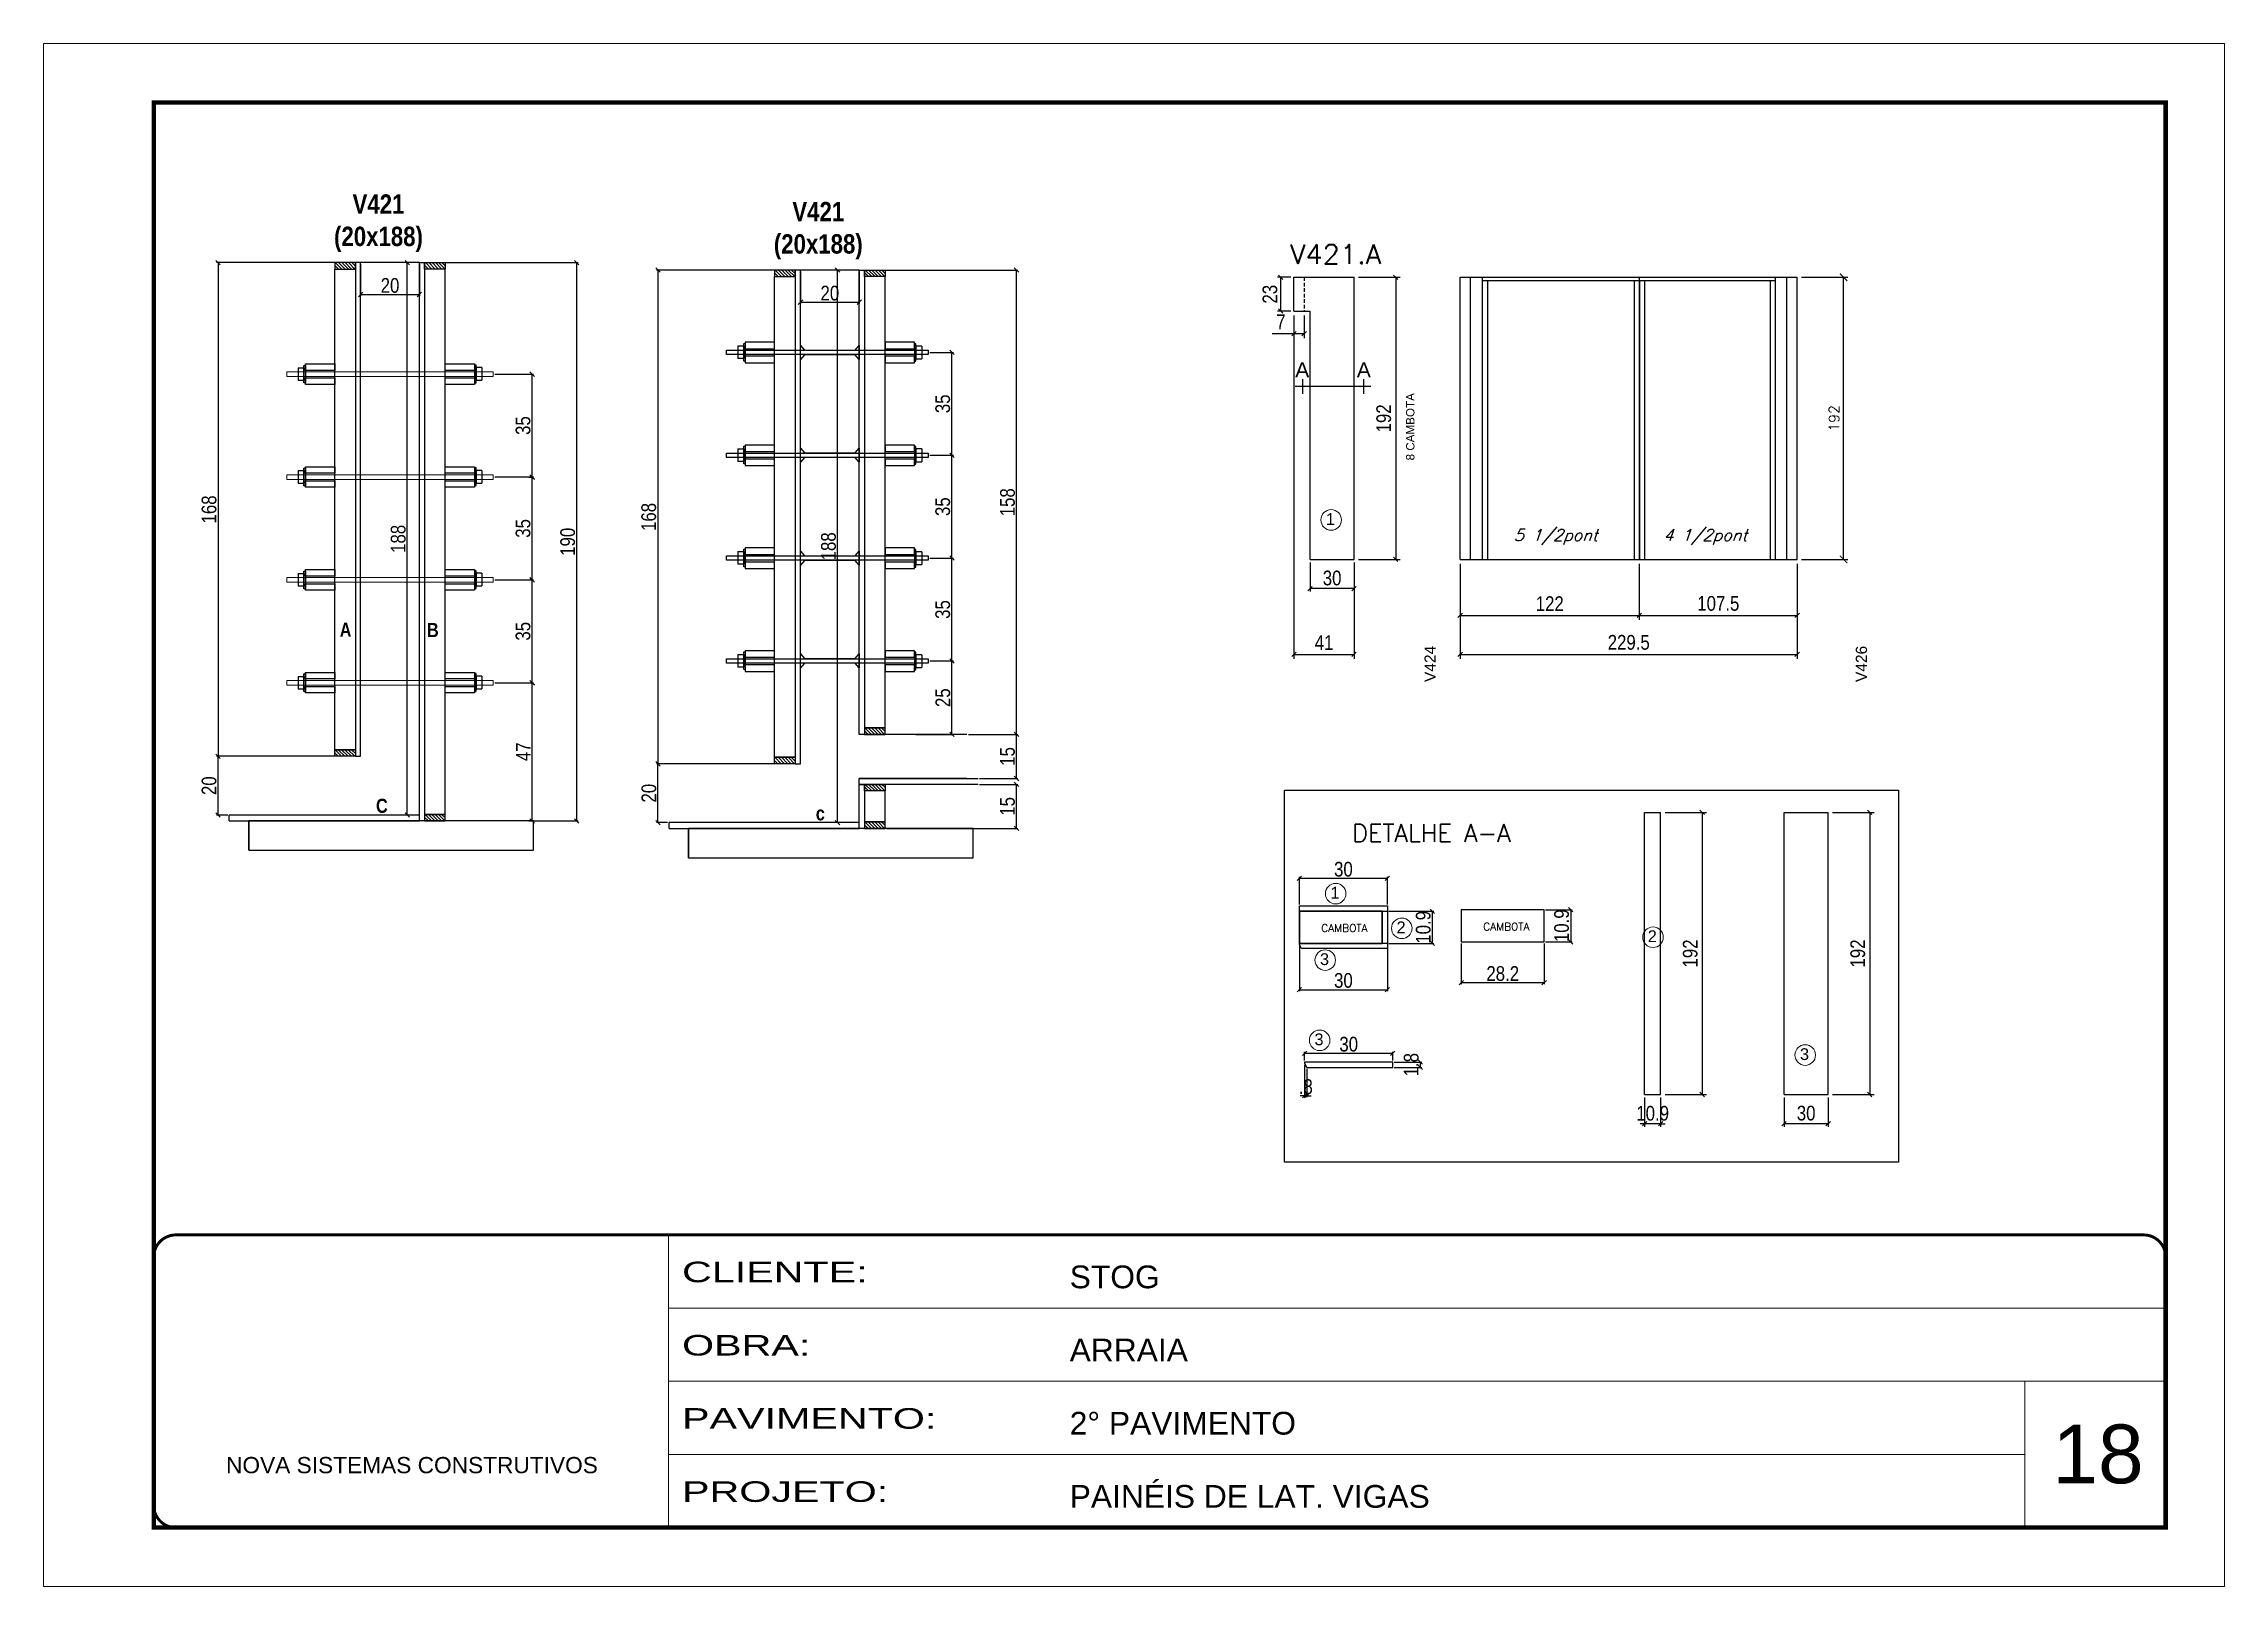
# Model space of a CAD drawing. Extents: x -3394 to 16474, y -5031 to 14397.
# Drawn here: x 5857 to 7342, y 8752 to 9802 of the extents above; entities that cross this region are included whole.
import ezdxf
from ezdxf.enums import TextEntityAlignment as Align

# ---------------------------------------------------------------- set-up
doc = ezdxf.new("R2010")
doc.units = 0
for name, pattern in [('CONTINUO', [0]), ('DASHED', [0.75, 0.5, -0.25]), ('HIDDEN', [0.375, 0.25, -0.125])]:
    doc.linetypes.add(name, pattern=pattern)
doc.layers.get('0').update_dxf_attribs({"linetype": 'CONTINUOUS'})
doc.layers.get('Defpoints').update_dxf_attribs({"linetype": 'CONTINUOUS'})
for name, color, linetype in [('1HACHURA MADEIRAS', 1, 'CONTINUOUS'), ('5', 5, 'CONTINUOUS'), ('barrote', 251, 'CONTINUOUS'), ('COTA', 241, 'CONTINUOUS'), ('detalhes', 4, 'CONTINUOUS'), ('NOMENCLATURA', 7, 'CONTINUOUS'), ('Painéis', 200, 'CONTINUOUS'), ('presilha', 1, 'CONTINUOUS'), ('SARR_2.2x7', 40, 'CONTINUOUS'), ('SARR_3.5x7', 81, 'CONTINUOUS'), ('texto', 7, 'CONTINUOUS'), ('Tubo de PVC', 51, 'CONTINUOUS')]:
    doc.layers.add(name, color=color, linetype=linetype)
for name, color, linetype, lineweight in [('CARIMBO', 255, 'CONTINUOUS', 9), ('CONCRETO', 251, 'CONTINUOUS', 25), ('Folhas', 255, 'CONTINUOUS', 9), ('NUMERACAO', 7, 'CONTINUOUS', 15), ('SARRAFO DE PRESSAO', 251, 'DASHED', 9), ('SCO-___-LAJ', 2, 'CONTINUOUS', 0), ('Texto Seção', 7, 'CONTINUOUS', 15)]:
    doc.layers.add(name, color=color, linetype=linetype, lineweight=lineweight)
doc.styles.add('ARIAL', font='arial.ttf')
doc.styles.add('COTA TECNICA', font='techl___.ttf', dxfattribs={"height": 10})
doc.styles.add('COTA TECNICA 2X', font='techl___.ttf', dxfattribs={"height": 10})
doc.styles.add('REGUA-120', font='ROMANS.shx', dxfattribs={"height": 15})
doc.styles.add('ROMANS', font='romans.shx')
doc.styles.get("Standard").update_dxf_attribs({"font": 'ROMANS.SHX'})
doc.styles.add('TECNICA', font='techb___.ttf', dxfattribs={"height": 10})
doc.styles.add('Tecnologia', font='')
doc.styles.get('Tecnologia').set_extended_font_data('Forgotten Futurist')
doc.dimstyles.new('Cota Paínel', dxfattribs={"dimtxt": 7, "dimasz": 5, "dimexe": 3, "dimexo": 3, "dimgap": 3, "dimtad": 1, "dimdec": 1, "dimzin": 12, "dimdsep": 46, "dimtxsty": 'ROMANS', "dimblk": 'ARCHTICK', "dimcen": 0, "dimclrd": 4, "dimclre": 4, "dimclrt": 1, "dimadec": 1, "dimazin": 3, "dimtfac": 1, "dimtdec": 1, "dimtmove": 0, "dimatfit": 3, "dimldrblk": 'OBLIQUE', "dimfxl": 1, "dimtolj": 1, "dimtzin": 12, "dimarcsym": 0})
doc.dimstyles.new('PAINEL', dxfattribs={"dimtxt": 10, "dimasz": 3, "dimexe": 3, "dimexo": 3, "dimgap": 3, "dimtad": 1, "dimdec": 1, "dimzin": 12, "dimdsep": 46, "dimtxsty": 'COTA TECNICA', "dimblk1": 'OBLIQUE', "dimblk2": 'OBLIQUE', "dimsah": 1, "dimcen": 0.9, "dimclrd": 4, "dimclre": 4, "dimclrt": 240, "dimadec": 1, "dimazin": 3, "dimtfac": 1, "dimtdec": 1, "dimtmove": 0, "dimatfit": 3, "dimfxl": 1, "dimtolj": 1, "dimtzin": 12, "dimarcsym": 0})
doc.dimstyles.new('SECAO', dxfattribs={"dimscale": 0.333333, "dimtxt": 5, "dimasz": 9, "dimexe": 3, "dimexo": 3, "dimgap": 3, "dimtad": 1, "dimdec": 1, "dimlfac": 0.5, "dimzin": 12, "dimdsep": 46, "dimtxsty": 'COTA TECNICA 2X', "dimblk1": 'OBLIQUE', "dimblk2": 'OBLIQUE', "dimsah": 1, "dimcen": 0.9, "dimclrd": 4, "dimclre": 4, "dimclrt": 240, "dimadec": 1, "dimazin": 3, "dimtfac": 1, "dimtdec": 1, "dimtmove": 0, "dimatfit": 3, "dimfxl": 1, "dimtolj": 1, "dimtzin": 12, "dimarcsym": 0})

msp = doc.modelspace()

# ---------------------------------------------------------------- texts
at = {"layer": '5', "color": 7, "linetype": 'Continuous'}
msp.add_text('DETALHE A-A', height=12, rotation=359.99996, dxfattribs=at).set_placement((6748.28, 9258.92))
at = {"layer": 'CARIMBO', "style": 'ARIAL'}
msp.add_text('18', height=40, dxfattribs=at).set_placement((7225.07, 8822.4))
at = {"layer": 'detalhes', "color": 0, "linetype": 'Continuous', "style": 'ARIAL'}
for p in [(6714.26, 9580.31), (6756.21, 9580.31)]:
    msp.add_text('A', height=10.22, dxfattribs=at).set_placement(p, align=Align.MIDDLE_CENTER)
at = {"layer": 'detalhes', "style": 'TECNICA'}
for s, p in [('A', (6058.86, 9398.59)), ('B', (6118.3, 9398.38)), ('C', (6083.56, 9278.72)), ('c', (6383.04, 9273.61))]:
    msp.add_text(s, height=9.6, dxfattribs=at).set_placement(p)
at = {"layer": 'NOMENCLATURA', "linetype": 'Continuous', "style": 'ARIAL'}
for s, height, p in [('8 CAMBOTA', 5.675, (6790.68, 9518.58)), ('V424', 7.567, (6805.1, 9367.73)), ('V426', 7.567, (7098.79, 9367.73))]:
    msp.add_text(s, height=height, rotation=90, dxfattribs=at).set_placement(p)
at = {"layer": 'NOMENCLATURA', "char_height": 13.2, "attachment_point": 2, "style": 'TECNICA'}
for insert in [(6085.24, 9699.68), (6384.72, 9694.56)]:
    msp.add_mtext_dynamic_manual_height_columns('V421\\P(20x188)', width=300.2766, gutter_width=1, heights=[0], dxfattribs=dict(at, insert=insert))
at = {"layer": 'NUMERACAO', "color": 7, "style": 'ARIAL'}
for s, p in [('1', (6733.48, 9478.72)), ('1', (6736.57, 9224.38)), ('2', (6781.58, 9200.78)), ('2', (6952.64, 9194.72)), ('3', (6729.43, 9179.12)), ('3', (6725.68, 9124.54)), ('3', (7056.28, 9114.5))]:
    msp.add_text(s, height=8, dxfattribs=at).set_placement(p, align=Align.MIDDLE_CENTER)
at = {"layer": 'Painéis', "color": 1, "char_height": 5.25, "attachment_point": 5, "style": 'ROMANS'}
for insert in [(6743.02, 9200.25), (6853.3, 9201.3)]:
    msp.add_mtext('\\A1;CAMBOTA', dxfattribs=dict(at, insert=insert))
at = {"layer": 'texto', "color": 2, "char_height": 8, "attachment_point": 5, "style": 'ROMANS'}
for s, insert in [('{\\Q19;\\C256;5 1/2pont}', (6886.84, 9466.46)), ('{\\Q19;\\C256;4 1/2pont}', (6988.68, 9466.46))]:
    msp.add_mtext(s, dxfattribs=dict(at, insert=insert))
at = {"layer": 'Texto Seção', "style": 'REGUA-120', "width": 1.05}
msp.add_text('V421.A', height=13, dxfattribs=at).set_placement((6705.97, 9652.43))

# ---------------------------------------------------------------- blocks, each defined once
blk = doc.blocks.new('9999999999')
at = {"color": 30, "linetype": 'CONTINUO'}
for p, q in [((98564.6, 34230.2), (98564.6, 34429.4)), ((98564.6, 34379.6), (99584, 34379.6)), ((98564.6, 34329.8), (99488, 34329.8)), ((99584, 34329.8), (99488, 34329.8)), ((99488, 34329.8), (99488, 34230.2)), ((98564.6, 34280), (99488, 34280))]:
    blk.add_line(p, q, dxfattribs=at)
at = {"color": 30, "linetype": 'CONTINUO', "const_width": 2}
blk.add_lwpolyline([(99584, 34230.2), (99584, 34414.4, 0.414214), (99569, 34429.4), (98229, 34429.4, 0.414214), (98214, 34414.4), (98214, 34245.2, 0.414214), (98229, 34230.2), (99584, 34230.2)], format="xyb", dxfattribs=at)
at = {"layer": 'Folhas'}
blk.add_lwpolyline([(98139, 34190.2), (99624, 34190.2), (99624, 35240.2), (98139, 35240.2)], close=True, dxfattribs=at)
at = {"layer": 'Folhas', "color": 30, "const_width": 3}
blk.add_lwpolyline([(98214, 34230.2), (99584, 34230.2), (99584, 35200.2), (98214, 35200.2)], close=True, dxfattribs=at)
at = {"color": 7, "linetype": 'Continuous', "ltscale": 5, "style": 'ARIAL'}
for s, height, p in [('STOG', 15.48, (98837.7, 34393.1)), ('ARRAIA', 15.48, (98837.7, 34343.3)), ('2° PAVIMENTO', 15.483, (98837.7, 34293.5)), ('NOVA SISTEMAS CONSTRUTIVOS', 11.059, (98263.2, 34267.2)), ('PAINÉIS DE LAT. VIGAS', 15.483, (98837.7, 34243.7))]:
    blk.add_text(s, height=height, dxfattribs=at).set_placement(p)
at = {"layer": 'Folhas', "color": 7, "style": 'Tecnologia', "width": 1.5}
for s, p in [('CLIENTE:', (98573.7, 34397.2)), ('OBRA:', (98573.7, 34347.3)), ('PAVIMENTO:', (98573.7, 34297.5)), ('PROJETO:', (98573.7, 34247.7))]:
    blk.add_text(s, height=14, dxfattribs=at).set_placement(p)
blk = doc.blocks.new('_Oblique')
at = {"color": 0, "linetype": 'ByBlock', "lineweight": -2}
blk.add_line((-0.5, -0.5), (0.5, 0.5), dxfattribs=at)
blk = doc.blocks.new('*D1049')
at = {"layer": 'COTA', "color": 4, "lineweight": -2, "transparency": 16777216}
for p, q in [((6003.3, 9317.2), (5975, 9317.2)), ((5976, 9277.2), (5976, 9317.2)), ((5982.6, 9277.2), (5975, 9277.2))]:
    blk.add_line(p, q, dxfattribs=at)
at = {"layer": 'Defpoints', "color": 0, "transparency": 16777216}
for p in [(5976, 9317.2), (6004.3, 9317.2), (5983.6, 9277.2)]:
    blk.add_point(p, dxfattribs=at)
at = {"layer": 'COTA', "color": 4, "lineweight": -2, "transparency": 16777216, "xscale": 3, "yscale": 3, "zscale": 3}
for p, rotation in [((5976, 9317.2), 90), ((5976, 9277.2), 270)]:
    blk.add_blockref('_Oblique', p, dxfattribs=dict(at, rotation=rotation))
at = {"layer": 'COTA', "color": 240, "transparency": 16777216, "insert": (5969.9, 9297.2), "char_height": 10, "attachment_point": 5, "rotation": 90, "style": 'COTA TECNICA 2X'}
blk.add_mtext('\\A1;20', dxfattribs=at)
blk = doc.blocks.new('*D1050')
at = {"layer": 'COTA', "color": 4, "lineweight": -2, "transparency": 16777216}
for p, q in [((6117.7, 9653.2), (6221.2, 9653.2)), ((6220.2, 9273.2), (6220.2, 9653.2)), ((6187.6, 9273.2), (6221.2, 9273.2))]:
    blk.add_line(p, q, dxfattribs=at)
at = {"layer": 'Defpoints', "color": 0, "transparency": 16777216}
for p in [(6116.7, 9653.2), (6220.2, 9653.2), (6186.6, 9273.2)]:
    blk.add_point(p, dxfattribs=at)
at = {"layer": 'COTA', "color": 4, "lineweight": -2, "transparency": 16777216, "xscale": 3, "yscale": 3, "zscale": 3}
for p, rotation in [((6220.2, 9653.2), 90), ((6220.2, 9273.2), 270)]:
    blk.add_blockref('_Oblique', p, dxfattribs=dict(at, rotation=rotation))
at = {"layer": 'COTA', "color": 240, "transparency": 16777216, "insert": (6214.1, 9463.2), "char_height": 10, "attachment_point": 5, "rotation": 90, "style": 'COTA TECNICA 2X'}
blk.add_mtext('\\A1;190', dxfattribs=at)
blk = doc.blocks.new('*D1051')
at = {"layer": 'COTA', "color": 4, "lineweight": -2, "transparency": 16777216}
for p, q in [((6068.5, 9653.2), (5975, 9653.2)), ((5976, 9653.2), (5976, 9317.2)), ((6068.5, 9317.2), (5975, 9317.2))]:
    blk.add_line(p, q, dxfattribs=at)
at = {"layer": 'Defpoints', "color": 0, "transparency": 16777216}
for p in [(6069.5, 9653.2), (5976, 9317.2), (6069.5, 9317.2)]:
    blk.add_point(p, dxfattribs=at)
at = {"layer": 'COTA', "color": 4, "lineweight": -2, "transparency": 16777216, "xscale": 3, "yscale": 3, "zscale": 3}
for p, rotation in [((5976, 9653.2), 90), ((5976, 9317.2), 270)]:
    blk.add_blockref('_Oblique', p, dxfattribs=dict(at, rotation=rotation))
at = {"layer": 'COTA', "color": 240, "transparency": 16777216, "insert": (5969.9, 9485.2), "char_height": 10, "attachment_point": 5, "rotation": 90, "style": 'COTA TECNICA 2X'}
blk.add_mtext('\\A1;168', dxfattribs=at)
blk = doc.blocks.new('*D1052')
at = {"layer": 'COTA', "color": 4, "lineweight": -2, "transparency": 16777216}
for p, q in [((6164.4, 9367.3), (6190.9, 9367.3)), ((6189.9, 9273.2), (6189.9, 9367.3)), ((6187.6, 9273.2), (6190.9, 9273.2))]:
    blk.add_line(p, q, dxfattribs=at)
at = {"layer": 'Defpoints', "color": 0, "transparency": 16777216}
for p in [(6163.4, 9367.3), (6189.9, 9367.3), (6186.6, 9273.2)]:
    blk.add_point(p, dxfattribs=at)
at = {"layer": 'COTA', "color": 4, "lineweight": -2, "transparency": 16777216, "xscale": 3, "yscale": 3, "zscale": 3}
for p, rotation in [((6189.9, 9367.3), 90), ((6189.9, 9273.2), 270)]:
    blk.add_blockref('_Oblique', p, dxfattribs=dict(at, rotation=rotation))
at = {"layer": 'COTA', "color": 240, "transparency": 16777216, "insert": (6183.9, 9320.3), "char_height": 10, "attachment_point": 5, "rotation": 90, "style": 'COTA TECNICA 2X'}
blk.add_mtext('\\A1;47', dxfattribs=at)
blk = doc.blocks.new('*D1053')
at = {"layer": 'COTA', "color": 4, "lineweight": -2, "transparency": 16777216}
for p, q in [((6164.4, 9437.3), (6190.9, 9437.3)), ((6189.9, 9367.2), (6189.9, 9437.3)), ((6187.6, 9367.2), (6190.9, 9367.2))]:
    blk.add_line(p, q, dxfattribs=at)
at = {"layer": 'Defpoints', "color": 0, "transparency": 16777216}
for p in [(6163.4, 9437.3), (6189.9, 9437.3), (6186.6, 9367.2)]:
    blk.add_point(p, dxfattribs=at)
at = {"layer": 'COTA', "color": 4, "lineweight": -2, "transparency": 16777216, "xscale": 3, "yscale": 3, "zscale": 3}
for p, rotation in [((6189.9, 9437.3), 90), ((6189.9, 9367.2), 270)]:
    blk.add_blockref('_Oblique', p, dxfattribs=dict(at, rotation=rotation))
at = {"layer": 'COTA', "color": 240, "transparency": 16777216, "insert": (6183.7, 9402.3), "char_height": 10, "attachment_point": 5, "rotation": 90, "style": 'COTA TECNICA 2X'}
blk.add_mtext('\\A1;35', dxfattribs=at)
blk = doc.blocks.new('*D1054')
at = {"layer": 'COTA', "color": 4, "lineweight": -2, "transparency": 16777216}
for p, q in [((6073.1, 9652.2), (6073.1, 9630.5)), ((6113.1, 9652.2), (6113.1, 9630.5)), ((6073.1, 9631.5), (6113.1, 9631.5))]:
    blk.add_line(p, q, dxfattribs=at)
at = {"layer": 'Defpoints', "color": 0, "transparency": 16777216}
for p in [(6073.1, 9653.2), (6113.1, 9653.2), (6113.1, 9631.5)]:
    blk.add_point(p, dxfattribs=at)
at = {"layer": 'COTA', "color": 4, "lineweight": -2, "transparency": 16777216, "xscale": 3, "yscale": 3, "zscale": 3, "rotation": 180}
blk.add_blockref('_Oblique', (6073.1, 9631.5), dxfattribs=at)
at = {"layer": 'COTA', "color": 4, "lineweight": -2, "transparency": 16777216, "xscale": 3, "yscale": 3, "zscale": 3}
blk.add_blockref('_Oblique', (6113.1, 9631.5), dxfattribs=at)
at = {"layer": 'COTA', "color": 240, "transparency": 16777216, "insert": (6093.1, 9637.6), "char_height": 10, "attachment_point": 5, "style": 'COTA TECNICA 2X'}
blk.add_mtext('\\A1;20', dxfattribs=at)
blk = doc.blocks.new('*D1055')
at = {"layer": 'COTA', "color": 4, "lineweight": -2, "transparency": 16777216}
for p, q in [((6164.4, 9507.3), (6190.9, 9507.3)), ((6189.9, 9437.2), (6189.9, 9507.3)), ((6187.6, 9437.2), (6190.9, 9437.2))]:
    blk.add_line(p, q, dxfattribs=at)
at = {"layer": 'Defpoints', "color": 0, "transparency": 16777216}
for p in [(6163.4, 9507.3), (6189.9, 9507.3), (6186.6, 9437.2)]:
    blk.add_point(p, dxfattribs=at)
at = {"layer": 'COTA', "color": 4, "lineweight": -2, "transparency": 16777216, "xscale": 3, "yscale": 3, "zscale": 3}
for p, rotation in [((6189.9, 9507.3), 90), ((6189.9, 9437.2), 270)]:
    blk.add_blockref('_Oblique', p, dxfattribs=dict(at, rotation=rotation))
at = {"layer": 'COTA', "color": 240, "transparency": 16777216, "insert": (6183.7, 9472.3), "char_height": 10, "attachment_point": 5, "rotation": 90, "style": 'COTA TECNICA 2X'}
blk.add_mtext('\\A1;35', dxfattribs=at)
blk = doc.blocks.new('*D1056')
at = {"layer": 'COTA', "color": 4, "lineweight": -2, "transparency": 16777216}
for p, q in [((6164.4, 9577.3), (6190.9, 9577.3)), ((6189.9, 9507.2), (6189.9, 9577.3)), ((6187.6, 9507.2), (6190.9, 9507.2))]:
    blk.add_line(p, q, dxfattribs=at)
at = {"layer": 'Defpoints', "color": 0, "transparency": 16777216}
for p in [(6163.4, 9577.3), (6189.9, 9577.3), (6186.6, 9507.2)]:
    blk.add_point(p, dxfattribs=at)
at = {"layer": 'COTA', "color": 4, "lineweight": -2, "transparency": 16777216, "xscale": 3, "yscale": 3, "zscale": 3}
for p, rotation in [((6189.9, 9577.3), 90), ((6189.9, 9507.2), 270)]:
    blk.add_blockref('_Oblique', p, dxfattribs=dict(at, rotation=rotation))
at = {"layer": 'COTA', "color": 240, "transparency": 16777216, "insert": (6183.7, 9542.3), "char_height": 10, "attachment_point": 5, "rotation": 90, "style": 'COTA TECNICA 2X'}
blk.add_mtext('\\A1;35', dxfattribs=at)
blk = doc.blocks.new('*D1057')
at = {"layer": 'COTA', "color": 4, "lineweight": -2, "transparency": 16777216}
for p, q in [((6112.1, 9653.2), (6103.8, 9653.2)), ((6104.8, 9277.2), (6104.8, 9653.2)), ((6112.1, 9277.2), (6103.8, 9277.2))]:
    blk.add_line(p, q, dxfattribs=at)
at = {"layer": 'Defpoints', "color": 0, "transparency": 16777216}
for p in [(6104.8, 9653.2), (6113.1, 9653.2), (6113.1, 9277.2)]:
    blk.add_point(p, dxfattribs=at)
at = {"layer": 'COTA', "color": 4, "lineweight": -2, "transparency": 16777216, "xscale": 3, "yscale": 3, "zscale": 3}
for p, rotation in [((6104.8, 9653.2), 90), ((6104.8, 9277.2), 270)]:
    blk.add_blockref('_Oblique', p, dxfattribs=dict(at, rotation=rotation))
at = {"layer": 'COTA', "color": 240, "transparency": 16777216, "insert": (6098.7, 9465.2), "char_height": 10, "attachment_point": 5, "rotation": 90, "style": 'COTA TECNICA 2X'}
blk.add_mtext('\\A1;188', dxfattribs=at)
blk = doc.blocks.new('*D1058')
at = {"layer": 'COTA', "color": 4, "lineweight": -2, "transparency": 16777216}
for p, q in [((6494.6, 9298.1), (6520.7, 9298.1)), ((6519.7, 9268.1), (6519.7, 9298.1)), ((6431.2, 9268.1), (6520.7, 9268.1))]:
    blk.add_line(p, q, dxfattribs=at)
at = {"layer": 'Defpoints', "color": 0, "transparency": 16777216}
for p in [(6493.6, 9298.1), (6519.7, 9298.1), (6430.2, 9268.1)]:
    blk.add_point(p, dxfattribs=at)
at = {"layer": 'COTA', "color": 4, "lineweight": -2, "transparency": 16777216, "xscale": 3, "yscale": 3, "zscale": 3}
for p, rotation in [((6519.7, 9298.1), 90), ((6519.7, 9268.1), 270)]:
    blk.add_blockref('_Oblique', p, dxfattribs=dict(at, rotation=rotation))
at = {"layer": 'COTA', "color": 240, "transparency": 16777216, "insert": (6513.6, 9283.1), "char_height": 10, "attachment_point": 5, "rotation": 90, "style": 'COTA TECNICA 2X'}
blk.add_mtext('\\A1;15', dxfattribs=at)
blk = doc.blocks.new('*D1059')
at = {"layer": 'COTA', "color": 4, "lineweight": -2, "transparency": 16777216}
for p, q in [((6302.8, 9312.1), (6274.5, 9312.1)), ((6275.5, 9272.1), (6275.5, 9312.1)), ((6282.1, 9272.1), (6274.5, 9272.1))]:
    blk.add_line(p, q, dxfattribs=at)
at = {"layer": 'Defpoints', "color": 0, "transparency": 16777216}
for p in [(6275.5, 9312.1), (6303.8, 9312.1), (6283.1, 9272.1)]:
    blk.add_point(p, dxfattribs=at)
at = {"layer": 'COTA', "color": 4, "lineweight": -2, "transparency": 16777216, "xscale": 3, "yscale": 3, "zscale": 3}
for p, rotation in [((6275.5, 9312.1), 90), ((6275.5, 9272.1), 270)]:
    blk.add_blockref('_Oblique', p, dxfattribs=dict(at, rotation=rotation))
at = {"layer": 'COTA', "color": 240, "transparency": 16777216, "insert": (6269.4, 9292.1), "char_height": 10, "attachment_point": 5, "rotation": 90, "style": 'COTA TECNICA 2X'}
blk.add_mtext('\\A1;20', dxfattribs=at)
blk = doc.blocks.new('*D1060')
at = {"layer": 'COTA', "color": 4, "lineweight": -2, "transparency": 16777216}
for p, q in [((6417.2, 9648.1), (6520.7, 9648.1)), ((6519.7, 9332.1), (6519.7, 9648.1)), ((6487.1, 9332.1), (6520.7, 9332.1))]:
    blk.add_line(p, q, dxfattribs=at)
at = {"layer": 'Defpoints', "color": 0, "transparency": 16777216}
for p in [(6416.2, 9648.1), (6519.7, 9648.1), (6486.1, 9332.1)]:
    blk.add_point(p, dxfattribs=at)
at = {"layer": 'COTA', "color": 4, "lineweight": -2, "transparency": 16777216, "xscale": 3, "yscale": 3, "zscale": 3}
for p, rotation in [((6519.7, 9648.1), 90), ((6519.7, 9332.1), 270)]:
    blk.add_blockref('_Oblique', p, dxfattribs=dict(at, rotation=rotation))
at = {"layer": 'COTA', "color": 240, "transparency": 16777216, "insert": (6513.6, 9490.1), "char_height": 10, "attachment_point": 5, "rotation": 90, "style": 'COTA TECNICA 2X'}
blk.add_mtext('\\A1;158', dxfattribs=at)
blk = doc.blocks.new('*D1061')
at = {"layer": 'COTA', "color": 4, "lineweight": -2, "transparency": 16777216}
for p, q in [((6368, 9648.1), (6274.5, 9648.1)), ((6275.5, 9648.1), (6275.5, 9312.1)), ((6368, 9312.1), (6274.5, 9312.1))]:
    blk.add_line(p, q, dxfattribs=at)
at = {"layer": 'Defpoints', "color": 0, "transparency": 16777216}
for p in [(6369, 9648.1), (6275.5, 9312.1), (6369, 9312.1)]:
    blk.add_point(p, dxfattribs=at)
at = {"layer": 'COTA', "color": 4, "lineweight": -2, "transparency": 16777216, "xscale": 3, "yscale": 3, "zscale": 3}
for p, rotation in [((6275.5, 9648.1), 90), ((6275.5, 9312.1), 270)]:
    blk.add_blockref('_Oblique', p, dxfattribs=dict(at, rotation=rotation))
at = {"layer": 'COTA', "color": 240, "transparency": 16777216, "insert": (6269.3, 9480.1), "char_height": 10, "attachment_point": 5, "rotation": 90, "style": 'COTA TECNICA 2X'}
blk.add_mtext('\\A1;168', dxfattribs=at)
blk = doc.blocks.new('*D1062')
at = {"layer": 'COTA', "color": 4, "lineweight": -2, "transparency": 16777216}
for p, q in [((6372.6, 9647.1), (6372.6, 9625.3)), ((6412.6, 9647.1), (6412.6, 9625.3)), ((6372.6, 9626.3), (6412.6, 9626.3))]:
    blk.add_line(p, q, dxfattribs=at)
at = {"layer": 'Defpoints', "color": 0, "transparency": 16777216}
for p in [(6372.6, 9648.1), (6412.6, 9648.1), (6412.6, 9626.3)]:
    blk.add_point(p, dxfattribs=at)
at = {"layer": 'COTA', "color": 4, "lineweight": -2, "transparency": 16777216, "xscale": 3, "yscale": 3, "zscale": 3, "rotation": 180}
blk.add_blockref('_Oblique', (6372.6, 9626.3), dxfattribs=at)
at = {"layer": 'COTA', "color": 4, "lineweight": -2, "transparency": 16777216, "xscale": 3, "yscale": 3, "zscale": 3}
blk.add_blockref('_Oblique', (6412.6, 9626.3), dxfattribs=at)
at = {"layer": 'COTA', "color": 240, "transparency": 16777216, "insert": (6392.6, 9632.4), "char_height": 10, "attachment_point": 5, "style": 'COTA TECNICA 2X'}
blk.add_mtext('\\A1;20', dxfattribs=at)
blk = doc.blocks.new('*D1063')
at = {"layer": 'COTA', "color": 4, "lineweight": -2, "transparency": 16777216}
for p, q in [((6486.9, 9332.1), (6520.7, 9332.1)), ((6519.7, 9302.1), (6519.7, 9332.1)), ((6494.6, 9302.1), (6520.7, 9302.1))]:
    blk.add_line(p, q, dxfattribs=at)
at = {"layer": 'Defpoints', "color": 0, "transparency": 16777216}
for p in [(6485.9, 9332.1), (6519.7, 9332.1), (6493.6, 9302.1)]:
    blk.add_point(p, dxfattribs=at)
at = {"layer": 'COTA', "color": 4, "lineweight": -2, "transparency": 16777216, "xscale": 3, "yscale": 3, "zscale": 3}
for p, rotation in [((6519.7, 9332.1), 90), ((6519.7, 9302.1), 270)]:
    blk.add_blockref('_Oblique', p, dxfattribs=dict(at, rotation=rotation))
at = {"layer": 'COTA', "color": 240, "transparency": 16777216, "insert": (6513.6, 9317.1), "char_height": 10, "attachment_point": 5, "rotation": 90, "style": 'COTA TECNICA 2X'}
blk.add_mtext('\\A1;15', dxfattribs=at)
blk = doc.blocks.new('*D1064')
at = {"layer": 'COTA', "color": 4, "lineweight": -2, "transparency": 16777216}
for p, q in [((6411.6, 9648.1), (6396.8, 9648.1)), ((6397.8, 9272.1), (6397.8, 9648.1)), ((6411.6, 9272.1), (6396.8, 9272.1))]:
    blk.add_line(p, q, dxfattribs=at)
at = {"layer": 'Defpoints', "color": 0, "transparency": 16777216}
for p in [(6397.8, 9648.1), (6412.6, 9648.1), (6412.6, 9272.1)]:
    blk.add_point(p, dxfattribs=at)
at = {"layer": 'COTA', "color": 4, "lineweight": -2, "transparency": 16777216, "xscale": 3, "yscale": 3, "zscale": 3}
for p, rotation in [((6397.8, 9648.1), 90), ((6397.8, 9272.1), 270)]:
    blk.add_blockref('_Oblique', p, dxfattribs=dict(at, rotation=rotation))
at = {"layer": 'COTA', "color": 240, "transparency": 16777216, "insert": (6391.7, 9460.1), "char_height": 10, "attachment_point": 5, "rotation": 90, "style": 'COTA TECNICA 2X'}
blk.add_mtext('\\A1;188', dxfattribs=at)
blk = doc.blocks.new('*D1065')
at = {"layer": 'COTA', "color": 4, "lineweight": -2, "transparency": 16777216}
for p, q in [((6460.6, 9382.1), (6476.7, 9382.1)), ((6475.7, 9332.1), (6475.7, 9382.1)), ((6451.2, 9332.1), (6476.7, 9332.1))]:
    blk.add_line(p, q, dxfattribs=at)
at = {"layer": 'Defpoints', "color": 0, "transparency": 16777216}
for p in [(6459.6, 9382.1), (6475.7, 9382.1), (6450.2, 9332.1)]:
    blk.add_point(p, dxfattribs=at)
at = {"layer": 'COTA', "color": 4, "lineweight": -2, "transparency": 16777216, "xscale": 3, "yscale": 3, "zscale": 3}
for p, rotation in [((6475.7, 9382.1), 90), ((6475.7, 9332.1), 270)]:
    blk.add_blockref('_Oblique', p, dxfattribs=dict(at, rotation=rotation))
at = {"layer": 'COTA', "color": 240, "transparency": 16777216, "insert": (6469.6, 9357.1), "char_height": 10, "attachment_point": 5, "rotation": 90, "style": 'COTA TECNICA 2X'}
blk.add_mtext('\\A1;25', dxfattribs=at)
blk = doc.blocks.new('*D1066')
at = {"layer": 'COTA', "color": 4, "lineweight": -2, "transparency": 16777216}
for p, q in [((6460.6, 9452.1), (6476.7, 9452.1)), ((6475.7, 9382.1), (6475.7, 9452.1)), ((6460.6, 9382.1), (6476.7, 9382.1))]:
    blk.add_line(p, q, dxfattribs=at)
at = {"layer": 'Defpoints', "color": 0, "transparency": 16777216}
for p in [(6459.6, 9452.1), (6475.7, 9452.1), (6459.6, 9382.1)]:
    blk.add_point(p, dxfattribs=at)
at = {"layer": 'COTA', "color": 4, "lineweight": -2, "transparency": 16777216, "xscale": 3, "yscale": 3, "zscale": 3}
for p, rotation in [((6475.7, 9452.1), 90), ((6475.7, 9382.1), 270)]:
    blk.add_blockref('_Oblique', p, dxfattribs=dict(at, rotation=rotation))
at = {"layer": 'COTA', "color": 240, "transparency": 16777216, "insert": (6469.5, 9417.1), "char_height": 10, "attachment_point": 5, "rotation": 90, "style": 'COTA TECNICA 2X'}
blk.add_mtext('\\A1;35', dxfattribs=at)
blk = doc.blocks.new('*D1067')
at = {"layer": 'COTA', "color": 4, "lineweight": -2, "transparency": 16777216}
for p, q in [((6460.6, 9522.1), (6476.7, 9522.1)), ((6475.7, 9452.1), (6475.7, 9522.1)), ((6460.6, 9452.1), (6476.7, 9452.1))]:
    blk.add_line(p, q, dxfattribs=at)
at = {"layer": 'Defpoints', "color": 0, "transparency": 16777216}
for p in [(6459.6, 9522.1), (6475.7, 9522.1), (6459.6, 9452.1)]:
    blk.add_point(p, dxfattribs=at)
at = {"layer": 'COTA', "color": 4, "lineweight": -2, "transparency": 16777216, "xscale": 3, "yscale": 3, "zscale": 3}
for p, rotation in [((6475.7, 9522.1), 90), ((6475.7, 9452.1), 270)]:
    blk.add_blockref('_Oblique', p, dxfattribs=dict(at, rotation=rotation))
at = {"layer": 'COTA', "color": 240, "transparency": 16777216, "insert": (6469.5, 9487.1), "char_height": 10, "attachment_point": 5, "rotation": 90, "style": 'COTA TECNICA 2X'}
blk.add_mtext('\\A1;35', dxfattribs=at)
blk = doc.blocks.new('*D1068')
at = {"layer": 'COTA', "color": 4, "lineweight": -2, "transparency": 16777216}
for p, q in [((6460.6, 9592.1), (6476.7, 9592.1)), ((6475.7, 9522.1), (6475.7, 9592.1)), ((6460.6, 9522.1), (6476.7, 9522.1))]:
    blk.add_line(p, q, dxfattribs=at)
at = {"layer": 'Defpoints', "color": 0, "transparency": 16777216}
for p in [(6459.6, 9592.1), (6475.7, 9592.1), (6459.6, 9522.1)]:
    blk.add_point(p, dxfattribs=at)
at = {"layer": 'COTA', "color": 4, "lineweight": -2, "transparency": 16777216, "xscale": 3, "yscale": 3, "zscale": 3}
for p, rotation in [((6475.7, 9592.1), 90), ((6475.7, 9522.1), 270)]:
    blk.add_blockref('_Oblique', p, dxfattribs=dict(at, rotation=rotation))
at = {"layer": 'COTA', "color": 240, "transparency": 16777216, "insert": (6469.5, 9557.1), "char_height": 10, "attachment_point": 5, "rotation": 90, "style": 'COTA TECNICA 2X'}
blk.add_mtext('\\A1;35', dxfattribs=at)
blk = doc.blocks.new('*D1071')
at = {"layer": 'COTA', "color": 4, "linetype": 'ByBlock', "lineweight": -2, "transparency": 16777216}
for p, q in [((6821.8, 9448.2), (6821.8, 9410.1)), ((6943.8, 9448.2), (6943.8, 9410.1)), ((6821.8, 9413.1), (6943.8, 9413.1))]:
    blk.add_line(p, q, dxfattribs=at)
at = {"layer": 'Defpoints', "color": 0, "linetype": 'ByBlock', "transparency": 16777216}
for p in [(6821.8, 9451.2), (6943.8, 9451.2), (6943.8, 9413.1)]:
    blk.add_point(p, dxfattribs=at)
at = {"layer": 'COTA', "color": 4, "linetype": 'ByBlock', "lineweight": -2, "transparency": 16777216, "xscale": 3, "yscale": 3, "zscale": 3, "rotation": 180}
blk.add_blockref('_Oblique', (6821.8, 9413.1), dxfattribs=at)
at = {"layer": 'COTA', "color": 4, "linetype": 'ByBlock', "lineweight": -2, "transparency": 16777216, "xscale": 3, "yscale": 3, "zscale": 3}
blk.add_blockref('_Oblique', (6943.8, 9413.1), dxfattribs=at)
at = {"layer": 'COTA', "color": 240, "linetype": 'ByBlock', "transparency": 16777216, "insert": (6882.8, 9421.1), "char_height": 10, "attachment_point": 5, "style": 'COTA TECNICA'}
blk.add_mtext('\\A1;122', dxfattribs=at)
blk = doc.blocks.new('*D1072')
at = {"layer": 'COTA', "color": 4, "linetype": 'ByBlock', "lineweight": -2, "transparency": 16777216}
for p, q in [((6943.8, 9448.2), (6943.8, 9410.1)), ((7051.3, 9448.2), (7051.3, 9410.1)), ((6943.8, 9413.1), (7051.3, 9413.1))]:
    blk.add_line(p, q, dxfattribs=at)
at = {"layer": 'Defpoints', "color": 0, "linetype": 'ByBlock', "transparency": 16777216}
for p in [(6943.8, 9451.2), (7051.3, 9451.2), (7051.3, 9413.1)]:
    blk.add_point(p, dxfattribs=at)
at = {"layer": 'COTA', "color": 4, "linetype": 'ByBlock', "lineweight": -2, "transparency": 16777216, "xscale": 3, "yscale": 3, "zscale": 3, "rotation": 180}
blk.add_blockref('_Oblique', (6943.8, 9413.1), dxfattribs=at)
at = {"layer": 'COTA', "color": 4, "linetype": 'ByBlock', "lineweight": -2, "transparency": 16777216, "xscale": 3, "yscale": 3, "zscale": 3}
blk.add_blockref('_Oblique', (7051.3, 9413.1), dxfattribs=at)
at = {"layer": 'COTA', "color": 240, "linetype": 'ByBlock', "transparency": 16777216, "insert": (6997.6, 9421.2), "char_height": 10, "attachment_point": 5, "style": 'COTA TECNICA'}
blk.add_mtext('\\A1;107.5', dxfattribs=at)
blk = doc.blocks.new('*D1073')
at = {"layer": 'COTA', "color": 4, "linetype": 'ByBlock', "lineweight": -2, "transparency": 16777216}
for p, q in [((6821.8, 9448.2), (6821.8, 9383.6)), ((7051.3, 9448.2), (7051.3, 9383.6)), ((6821.8, 9386.6), (7051.3, 9386.6))]:
    blk.add_line(p, q, dxfattribs=at)
at = {"layer": 'Defpoints', "color": 0, "linetype": 'ByBlock', "transparency": 16777216}
for p in [(6821.8, 9451.2), (7051.3, 9451.2), (7051.3, 9386.6)]:
    blk.add_point(p, dxfattribs=at)
at = {"layer": 'COTA', "color": 4, "linetype": 'ByBlock', "lineweight": -2, "transparency": 16777216, "xscale": 3, "yscale": 3, "zscale": 3, "rotation": 180}
blk.add_blockref('_Oblique', (6821.8, 9386.6), dxfattribs=at)
at = {"layer": 'COTA', "color": 4, "linetype": 'ByBlock', "lineweight": -2, "transparency": 16777216, "xscale": 3, "yscale": 3, "zscale": 3}
blk.add_blockref('_Oblique', (7051.3, 9386.6), dxfattribs=at)
at = {"layer": 'COTA', "color": 240, "linetype": 'ByBlock', "transparency": 16777216, "insert": (6936.6, 9394.7), "char_height": 10, "attachment_point": 5, "style": 'COTA TECNICA'}
blk.add_mtext('\\A1;229.5', dxfattribs=at)
blk = doc.blocks.new('_ArchTick')
at = {"color": 0, "linetype": 'ByBlock', "const_width": 0.15}
blk.add_lwpolyline([(-0.5, -0.5), (0.5, 0.5)], dxfattribs=at)
blk = doc.blocks.new('*D1069')
at = {"layer": 'COTA', "color": 4, "lineweight": -2, "transparency": 16777216}
for p, q in [((7054.3, 9643.2), (7085.9, 9643.2)), ((7082.9, 9451.2), (7082.9, 9643.2)), ((7054.3, 9451.2), (7085.9, 9451.2))]:
    blk.add_line(p, q, dxfattribs=at)
at = {"layer": 'Defpoints', "color": 0, "transparency": 16777216}
for p in [(7051.3, 9643.2), (7082.9, 9643.2), (7051.3, 9451.2)]:
    blk.add_point(p, dxfattribs=at)
at = {"layer": 'COTA', "color": 4, "lineweight": -2, "transparency": 16777216, "xscale": 5, "yscale": 5, "zscale": 5}
for p, rotation in [((7082.9, 9643.2), 90), ((7082.9, 9451.2), 270)]:
    blk.add_blockref('_ArchTick', p, dxfattribs=dict(at, rotation=rotation))
at = {"layer": 'COTA', "color": 1, "transparency": 16777216, "insert": (7076.4, 9547.2), "char_height": 7, "attachment_point": 5, "rotation": 90, "style": 'ROMANS'}
blk.add_mtext('\\A1;192', dxfattribs=at)
blk = doc.blocks.new('*D1074')
at = {"layer": 'COTA', "color": 4, "linetype": 'ByBlock', "lineweight": -2, "transparency": 16777216}
for p, q in [((6708.6, 9617.2), (6708.6, 9383.6)), ((6749.6, 9448.2), (6749.6, 9383.6)), ((6708.6, 9386.6), (6749.6, 9386.6))]:
    blk.add_line(p, q, dxfattribs=at)
at = {"layer": 'Defpoints', "color": 0, "linetype": 'ByBlock', "transparency": 16777216}
for p in [(6708.6, 9620.2), (6749.6, 9451.2), (6749.6, 9386.6)]:
    blk.add_point(p, dxfattribs=at)
at = {"layer": 'COTA', "color": 4, "linetype": 'ByBlock', "lineweight": -2, "transparency": 16777216, "xscale": 3, "yscale": 3, "zscale": 3, "rotation": 180}
blk.add_blockref('_Oblique', (6708.6, 9386.6), dxfattribs=at)
at = {"layer": 'COTA', "color": 4, "linetype": 'ByBlock', "lineweight": -2, "transparency": 16777216, "xscale": 3, "yscale": 3, "zscale": 3}
blk.add_blockref('_Oblique', (6749.6, 9386.6), dxfattribs=at)
at = {"layer": 'COTA', "color": 240, "linetype": 'ByBlock', "transparency": 16777216, "insert": (6729.1, 9394.6), "char_height": 10, "attachment_point": 5, "style": 'COTA TECNICA'}
blk.add_mtext('\\A1;41', dxfattribs=at)
blk = doc.blocks.new('*D1070')
at = {"layer": 'COTA', "color": 4, "linetype": 'ByBlock', "lineweight": -2, "transparency": 16777216}
for p, q in [((6752.6, 9643.2), (6780.9, 9643.2)), ((6777.9, 9643.2), (6777.9, 9451.2)), ((6752.6, 9451.2), (6780.9, 9451.2))]:
    blk.add_line(p, q, dxfattribs=at)
at = {"layer": 'Defpoints', "color": 0, "linetype": 'ByBlock', "transparency": 16777216}
for p in [(6749.6, 9643.2), (6749.6, 9451.2), (6777.9, 9451.2)]:
    blk.add_point(p, dxfattribs=at)
at = {"layer": 'COTA', "color": 4, "linetype": 'ByBlock', "lineweight": -2, "transparency": 16777216, "xscale": 3, "yscale": 3, "zscale": 3}
for p, rotation in [((6777.9, 9643.2), 90), ((6777.9, 9451.2), 270)]:
    blk.add_blockref('_Oblique', p, dxfattribs=dict(at, rotation=rotation))
at = {"layer": 'COTA', "color": 240, "linetype": 'ByBlock', "transparency": 16777216, "insert": (6769.8, 9547.2), "char_height": 10, "attachment_point": 5, "rotation": 90, "style": 'COTA TECNICA'}
blk.add_mtext('\\A1;192', dxfattribs=at)
blk = doc.blocks.new('*D1086')
at = {"layer": 'COTA', "color": 4, "lineweight": -2, "transparency": 16777216}
for p, q in [((6712.3, 9216.3), (6712.3, 9235.1)), ((6772.3, 9234.1), (6712.3, 9234.1)), ((6772.3, 9216.3), (6772.3, 9235.1))]:
    blk.add_line(p, q, dxfattribs=at)
at = {"layer": 'Defpoints', "color": 0, "transparency": 16777216}
for p in [(6712.3, 9234.1), (6712.3, 9215.3), (6772.3, 9215.3)]:
    blk.add_point(p, dxfattribs=at)
at = {"layer": 'COTA', "color": 4, "lineweight": -2, "transparency": 16777216, "xscale": 3, "yscale": 3, "zscale": 3, "rotation": 180}
blk.add_blockref('_Oblique', (6712.3, 9234.1), dxfattribs=at)
at = {"layer": 'COTA', "color": 4, "lineweight": -2, "transparency": 16777216, "xscale": 3, "yscale": 3, "zscale": 3}
blk.add_blockref('_Oblique', (6772.3, 9234.1), dxfattribs=at)
at = {"layer": 'COTA', "color": 240, "transparency": 16777216, "insert": (6742.3, 9240.3), "char_height": 10, "attachment_point": 5, "style": 'COTA TECNICA 2X'}
blk.add_mtext('\\A1;30', dxfattribs=at)
blk = doc.blocks.new('*D1087')
at = {"layer": 'COTA', "color": 4, "lineweight": -2, "transparency": 16777216}
for p, q in [((6773.3, 9211.7), (6803.8, 9211.7)), ((6802.8, 9211.7), (6802.8, 9189.9)), ((6773.3, 9189.9), (6803.8, 9189.9))]:
    blk.add_line(p, q, dxfattribs=at)
at = {"layer": 'Defpoints', "color": 0, "transparency": 16777216}
for p in [(6772.3, 9211.7), (6772.3, 9189.9), (6802.8, 9189.9)]:
    blk.add_point(p, dxfattribs=at)
at = {"layer": 'COTA', "color": 4, "lineweight": -2, "transparency": 16777216, "xscale": 3, "yscale": 3, "zscale": 3}
for p, rotation in [((6802.8, 9211.7), 90), ((6802.8, 9189.9), 270)]:
    blk.add_blockref('_Oblique', p, dxfattribs=dict(at, rotation=rotation))
at = {"layer": 'COTA', "color": 240, "transparency": 16777216, "insert": (6796.7, 9200.8), "char_height": 10, "attachment_point": 5, "rotation": 90, "style": 'COTA TECNICA 2X'}
blk.add_mtext('\\A1;10.9', dxfattribs=at)
blk = doc.blocks.new('*D1088')
at = {"layer": 'COTA', "color": 4, "lineweight": -2, "transparency": 16777216}
for p, q in [((6712.3, 9188.9), (6712.3, 9157.3)), ((6772.3, 9188.9), (6772.3, 9157.3)), ((6712.3, 9158.3), (6772.3, 9158.3))]:
    blk.add_line(p, q, dxfattribs=at)
at = {"layer": 'Defpoints', "color": 0, "transparency": 16777216}
for p in [(6712.3, 9189.9), (6772.3, 9189.9), (6772.3, 9158.3)]:
    blk.add_point(p, dxfattribs=at)
at = {"layer": 'COTA', "color": 4, "lineweight": -2, "transparency": 16777216, "xscale": 3, "yscale": 3, "zscale": 3, "rotation": 180}
blk.add_blockref('_Oblique', (6712.3, 9158.3), dxfattribs=at)
at = {"layer": 'COTA', "color": 4, "lineweight": -2, "transparency": 16777216, "xscale": 3, "yscale": 3, "zscale": 3}
blk.add_blockref('_Oblique', (6772.3, 9158.3), dxfattribs=at)
at = {"layer": 'COTA', "color": 240, "transparency": 16777216, "insert": (6742.3, 9164.6), "char_height": 10, "attachment_point": 5, "style": 'COTA TECNICA 2X'}
blk.add_mtext('\\A1;30', dxfattribs=at)
blk = doc.blocks.new('*D1089')
at = {"layer": 'COTA', "color": 4, "lineweight": -2, "transparency": 16777216}
for p, q in [((6715.9, 9107.3), (6715.9, 9085.2)), ((6717.4, 9104.5), (6717.4, 9085.2)), ((6715.9, 9086.2), (6712.9, 9086.2)), ((6717.4, 9086.2), (6715.9, 9086.2)), ((6717.4, 9086.2), (6720.4, 9086.2))]:
    blk.add_line(p, q, dxfattribs=at)
at = {"layer": 'Defpoints', "color": 0, "transparency": 16777216}
for p in [(6715.9, 9108.3), (6717.4, 9105.5), (6715.9, 9086.2)]:
    blk.add_point(p, dxfattribs=at)
at = {"layer": 'COTA', "color": 4, "lineweight": -2, "transparency": 16777216, "xscale": 3, "yscale": 3, "zscale": 3}
blk.add_blockref('_Oblique', (6715.9, 9086.2), dxfattribs=at)
at = {"layer": 'COTA', "color": 4, "lineweight": -2, "transparency": 16777216, "xscale": 3, "yscale": 3, "zscale": 3, "rotation": 180}
blk.add_blockref('_Oblique', (6717.4, 9086.2), dxfattribs=at)
at = {"layer": 'COTA', "color": 240, "transparency": 16777216, "insert": (6716.7, 9092.3), "char_height": 10, "attachment_point": 5, "style": 'COTA TECNICA 2X'}
blk.add_mtext('\\A1;.8', dxfattribs=at)
blk = doc.blocks.new('*D1090')
at = {"layer": 'COTA', "color": 4, "lineweight": -2, "transparency": 16777216}
for p, q in [((6776.9, 9109.1), (6795.6, 9109.1)), ((6776.9, 9105.5), (6795.6, 9105.5)), ((6794.6, 9109.1), (6794.6, 9105.5))]:
    blk.add_line(p, q, dxfattribs=at)
at = {"layer": 'Defpoints', "color": 0, "transparency": 16777216}
for p in [(6775.9, 9109.1), (6775.9, 9105.5), (6794.6, 9105.5)]:
    blk.add_point(p, dxfattribs=at)
at = {"layer": 'COTA', "color": 4, "lineweight": -2, "transparency": 16777216, "xscale": 3, "yscale": 3, "zscale": 3}
for p, rotation in [((6794.6, 9109.1), 90), ((6794.6, 9105.5), 270)]:
    blk.add_blockref('_Oblique', p, dxfattribs=dict(at, rotation=rotation))
at = {"layer": 'COTA', "color": 240, "transparency": 16777216, "insert": (6788.5, 9107.3), "char_height": 10, "attachment_point": 5, "rotation": 90, "style": 'COTA TECNICA 2X'}
blk.add_mtext('\\A1;1.8', dxfattribs=at)
blk = doc.blocks.new('*D1091')
at = {"layer": 'COTA', "color": 4, "lineweight": -2, "transparency": 16777216}
for p, q in [((6715.9, 9110.1), (6715.9, 9116)), ((6775.9, 9115), (6715.9, 9115)), ((6775.9, 9110.1), (6775.9, 9116))]:
    blk.add_line(p, q, dxfattribs=at)
at = {"layer": 'Defpoints', "color": 0, "transparency": 16777216}
for p in [(6715.9, 9115), (6715.9, 9109.1), (6775.9, 9109.1)]:
    blk.add_point(p, dxfattribs=at)
at = {"layer": 'COTA', "color": 4, "lineweight": -2, "transparency": 16777216, "xscale": 3, "yscale": 3, "zscale": 3, "rotation": 180}
blk.add_blockref('_Oblique', (6715.9, 9115), dxfattribs=at)
at = {"layer": 'COTA', "color": 4, "lineweight": -2, "transparency": 16777216, "xscale": 3, "yscale": 3, "zscale": 3}
blk.add_blockref('_Oblique', (6775.9, 9115), dxfattribs=at)
at = {"layer": 'COTA', "color": 240, "transparency": 16777216, "insert": (6745.9, 9121.2), "char_height": 10, "attachment_point": 5, "style": 'COTA TECNICA 2X'}
blk.add_mtext('\\A1;30', dxfattribs=at)
blk = doc.blocks.new('*D1092')
at = {"layer": 'COTA', "color": 4, "lineweight": -2, "transparency": 16777216}
for p, q in [((6822.6, 9189.9), (6822.6, 9162.2)), ((6879, 9189.9), (6879, 9162.2)), ((6822.6, 9163.2), (6879, 9163.2))]:
    blk.add_line(p, q, dxfattribs=at)
at = {"layer": 'Defpoints', "color": 0, "transparency": 16777216}
for p in [(6822.6, 9190.9), (6879, 9190.9), (6879, 9163.2)]:
    blk.add_point(p, dxfattribs=at)
at = {"layer": 'COTA', "color": 4, "lineweight": -2, "transparency": 16777216, "xscale": 3, "yscale": 3, "zscale": 3, "rotation": 180}
blk.add_blockref('_Oblique', (6822.6, 9163.2), dxfattribs=at)
at = {"layer": 'COTA', "color": 4, "lineweight": -2, "transparency": 16777216, "xscale": 3, "yscale": 3, "zscale": 3}
blk.add_blockref('_Oblique', (6879, 9163.2), dxfattribs=at)
at = {"layer": 'COTA', "color": 240, "transparency": 16777216, "insert": (6850.8, 9169.3), "char_height": 10, "attachment_point": 5, "style": 'COTA TECNICA 2X'}
blk.add_mtext('\\A1;28.2', dxfattribs=at)
blk = doc.blocks.new('*D1093')
at = {"layer": 'COTA', "color": 4, "lineweight": -2, "transparency": 16777216}
for p, q in [((6880, 9212.8), (6898.1, 9212.8)), ((6897.1, 9212.8), (6897.1, 9190.9)), ((6880, 9190.9), (6898.1, 9190.9))]:
    blk.add_line(p, q, dxfattribs=at)
at = {"layer": 'Defpoints', "color": 0, "transparency": 16777216}
for p in [(6879, 9212.8), (6879, 9190.9), (6897.1, 9190.9)]:
    blk.add_point(p, dxfattribs=at)
at = {"layer": 'COTA', "color": 4, "lineweight": -2, "transparency": 16777216, "xscale": 3, "yscale": 3, "zscale": 3}
for p, rotation in [((6897.1, 9212.8), 90), ((6897.1, 9190.9), 270)]:
    blk.add_blockref('_Oblique', p, dxfattribs=dict(at, rotation=rotation))
at = {"layer": 'COTA', "color": 240, "transparency": 16777216, "insert": (6890.9, 9201.9), "char_height": 10, "attachment_point": 5, "rotation": 90, "style": 'COTA TECNICA 2X'}
blk.add_mtext('\\A1;10.9', dxfattribs=at)
blk = doc.blocks.new('*D1094')
at = {"layer": 'COTA', "color": 4, "linetype": 'ByBlock', "lineweight": -2, "transparency": 16777216}
for p, q in [((6708.6, 9617.2), (6708.6, 9601.8)), ((6715.6, 9617.2), (6715.6, 9601.8)), ((6708.6, 9604.8), (6693.9, 9604.8)), ((6715.6, 9604.8), (6708.6, 9604.8))]:
    blk.add_line(p, q, dxfattribs=at)
at = {"layer": 'Defpoints', "color": 0, "linetype": 'ByBlock', "transparency": 16777216}
for p in [(6708.6, 9620.2), (6715.6, 9620.2), (6708.6, 9604.8)]:
    blk.add_point(p, dxfattribs=at)
at = {"layer": 'COTA', "color": 4, "linetype": 'ByBlock', "lineweight": -2, "transparency": 16777216, "xscale": 3, "yscale": 3, "zscale": 3, "rotation": 180}
blk.add_blockref('_Oblique', (6708.6, 9604.8), dxfattribs=at)
at = {"layer": 'COTA', "color": 4, "linetype": 'ByBlock', "lineweight": -2, "transparency": 16777216, "xscale": 3, "yscale": 3, "zscale": 3}
blk.add_blockref('_Oblique', (6715.6, 9604.8), dxfattribs=at)
at = {"layer": 'COTA', "color": 240, "linetype": 'ByBlock', "transparency": 16777216, "insert": (6699.7, 9612.9), "char_height": 10, "attachment_point": 5, "style": 'COTA TECNICA'}
blk.add_mtext('\\A1;7', dxfattribs=at)
blk = doc.blocks.new('*D1095')
at = {"layer": 'COTA', "color": 4, "linetype": 'Continuous', "lineweight": -2, "transparency": 16777216}
for p, q in [((6719.6, 9449.2), (6719.6, 9429.3)), ((6749.6, 9449.2), (6749.6, 9429.3)), ((6749.6, 9431.3), (6719.6, 9431.3))]:
    blk.add_line(p, q, dxfattribs=at)
at = {"layer": 'Defpoints', "color": 0, "linetype": 'Continuous', "transparency": 16777216}
for p in [(6719.6, 9451.2), (6749.6, 9451.2), (6719.6, 9431.3)]:
    blk.add_point(p, dxfattribs=at)
at = {"layer": 'COTA', "color": 4, "linetype": 'Continuous', "lineweight": -2, "transparency": 16777216, "xscale": 3, "yscale": 3, "zscale": 3, "rotation": 180}
blk.add_blockref('_Oblique', (6719.6, 9431.3), dxfattribs=at)
at = {"layer": 'COTA', "color": 4, "linetype": 'Continuous', "lineweight": -2, "transparency": 16777216, "xscale": 3, "yscale": 3, "zscale": 3}
blk.add_blockref('_Oblique', (6749.6, 9431.3), dxfattribs=at)
at = {"layer": 'COTA', "color": 240, "linetype": 'Continuous', "transparency": 16777216, "insert": (6734.6, 9438.5), "char_height": 10, "attachment_point": 5, "style": 'COTA TECNICA'}
blk.add_mtext('\\A1;30', dxfattribs=at)
blk = doc.blocks.new('*D1096')
at = {"layer": 'COTA', "color": 4, "linetype": 'Continuous', "lineweight": -2, "transparency": 16777216}
for p, q in [((6706.6, 9643.2), (6697.5, 9643.2)), ((6699.5, 9643.2), (6699.5, 9620.2)), ((6706.6, 9620.2), (6697.5, 9620.2))]:
    blk.add_line(p, q, dxfattribs=at)
at = {"layer": 'Defpoints', "color": 0, "linetype": 'Continuous', "transparency": 16777216}
for p in [(6708.6, 9643.2), (6699.5, 9620.2), (6708.6, 9620.2)]:
    blk.add_point(p, dxfattribs=at)
at = {"layer": 'COTA', "color": 4, "linetype": 'Continuous', "lineweight": -2, "transparency": 16777216, "xscale": 3, "yscale": 3, "zscale": 3}
for p, rotation in [((6699.5, 9643.2), 90), ((6699.5, 9620.2), 270)]:
    blk.add_blockref('_Oblique', p, dxfattribs=dict(at, rotation=rotation))
at = {"layer": 'COTA', "color": 240, "linetype": 'Continuous', "transparency": 16777216, "insert": (6692.3, 9631.7), "char_height": 10, "attachment_point": 5, "rotation": 90, "style": 'COTA TECNICA'}
blk.add_mtext('\\A1;23', dxfattribs=at)
blk = doc.blocks.new('*D1197')
at = {"layer": 'COTA', "color": 4, "linetype": 'ByBlock', "lineweight": -2, "transparency": 16777216}
for p, q in [((7075.4, 9279), (7103.7, 9279)), ((7100.7, 9279), (7100.7, 9087)), ((7075.4, 9087), (7103.7, 9087))]:
    blk.add_line(p, q, dxfattribs=at)
at = {"layer": 'Defpoints', "color": 0, "linetype": 'ByBlock', "transparency": 16777216}
for p in [(7072.4, 9279), (7072.4, 9087), (7100.7, 9087)]:
    blk.add_point(p, dxfattribs=at)
at = {"layer": 'COTA', "color": 4, "linetype": 'ByBlock', "lineweight": -2, "transparency": 16777216, "xscale": 3, "yscale": 3, "zscale": 3}
for p, rotation in [((7100.7, 9279), 90), ((7100.7, 9087), 270)]:
    blk.add_blockref('_Oblique', p, dxfattribs=dict(at, rotation=rotation))
at = {"layer": 'COTA', "color": 240, "linetype": 'ByBlock', "transparency": 16777216, "insert": (7092.6, 9183), "char_height": 10, "attachment_point": 5, "rotation": 90, "style": 'COTA TECNICA'}
blk.add_mtext('\\A1;192', dxfattribs=at)
blk = doc.blocks.new('*D1198')
at = {"layer": 'COTA', "color": 4, "linetype": 'Continuous', "lineweight": -2, "transparency": 16777216}
for p, q in [((7042.4, 9085), (7042.4, 9065.1)), ((7072.4, 9085), (7072.4, 9065.1)), ((7072.4, 9067.1), (7042.4, 9067.1))]:
    blk.add_line(p, q, dxfattribs=at)
at = {"layer": 'Defpoints', "color": 0, "linetype": 'Continuous', "transparency": 16777216}
for p in [(7042.4, 9087), (7072.4, 9087), (7042.4, 9067.1)]:
    blk.add_point(p, dxfattribs=at)
at = {"layer": 'COTA', "color": 4, "linetype": 'Continuous', "lineweight": -2, "transparency": 16777216, "xscale": 3, "yscale": 3, "zscale": 3, "rotation": 180}
blk.add_blockref('_Oblique', (7042.4, 9067.1), dxfattribs=at)
at = {"layer": 'COTA', "color": 4, "linetype": 'Continuous', "lineweight": -2, "transparency": 16777216, "xscale": 3, "yscale": 3, "zscale": 3}
blk.add_blockref('_Oblique', (7072.4, 9067.1), dxfattribs=at)
at = {"layer": 'COTA', "color": 240, "linetype": 'Continuous', "transparency": 16777216, "insert": (7057.4, 9074.3), "char_height": 10, "attachment_point": 5, "style": 'COTA TECNICA'}
blk.add_mtext('\\A1;30', dxfattribs=at)
blk = doc.blocks.new('*D1199')
at = {"layer": 'COTA', "color": 4, "linetype": 'ByBlock', "lineweight": -2, "transparency": 16777216}
for p, q in [((6961.3, 9279), (6989.6, 9279)), ((6986.6, 9279), (6986.6, 9087)), ((6961.3, 9087), (6989.6, 9087))]:
    blk.add_line(p, q, dxfattribs=at)
at = {"layer": 'Defpoints', "color": 0, "linetype": 'ByBlock', "transparency": 16777216}
for p in [(6958.3, 9279), (6958.3, 9087), (6986.6, 9087)]:
    blk.add_point(p, dxfattribs=at)
at = {"layer": 'COTA', "color": 4, "linetype": 'ByBlock', "lineweight": -2, "transparency": 16777216, "xscale": 3, "yscale": 3, "zscale": 3}
for p, rotation in [((6986.6, 9279), 90), ((6986.6, 9087), 270)]:
    blk.add_blockref('_Oblique', p, dxfattribs=dict(at, rotation=rotation))
at = {"layer": 'COTA', "color": 240, "linetype": 'ByBlock', "transparency": 16777216, "insert": (6978.5, 9183), "char_height": 10, "attachment_point": 5, "rotation": 90, "style": 'COTA TECNICA'}
blk.add_mtext('\\A1;192', dxfattribs=at)
blk = doc.blocks.new('*D1200')
at = {"layer": 'COTA', "color": 4, "linetype": 'Continuous', "lineweight": -2, "transparency": 16777216}
for p, q in [((6947.4, 9085), (6947.4, 9065.1)), ((6958.3, 9085), (6958.3, 9065.1)), ((6947.4, 9067.1), (6944.4, 9067.1)), ((6958.3, 9067.1), (6947.4, 9067.1)), ((6958.3, 9067.1), (6961.3, 9067.1))]:
    blk.add_line(p, q, dxfattribs=at)
at = {"layer": 'Defpoints', "color": 0, "linetype": 'Continuous', "transparency": 16777216}
for p in [(6947.4, 9087), (6958.3, 9087), (6947.4, 9067.1)]:
    blk.add_point(p, dxfattribs=at)
at = {"layer": 'COTA', "color": 4, "linetype": 'Continuous', "lineweight": -2, "transparency": 16777216, "xscale": 3, "yscale": 3, "zscale": 3}
blk.add_blockref('_Oblique', (6947.4, 9067.1), dxfattribs=at)
at = {"layer": 'COTA', "color": 4, "linetype": 'Continuous', "lineweight": -2, "transparency": 16777216, "xscale": 3, "yscale": 3, "zscale": 3, "rotation": 180}
blk.add_blockref('_Oblique', (6958.3, 9067.1), dxfattribs=at)
at = {"layer": 'COTA', "color": 240, "linetype": 'Continuous', "transparency": 16777216, "insert": (6952.9, 9074.2), "char_height": 10, "attachment_point": 5, "style": 'COTA TECNICA'}
blk.add_mtext('\\A1;10.9', dxfattribs=at)

# ---------------------------------------------------------------- dimensions: what is measured, and where the dimension line sits
at = {"layer": 'COTA'}
for base, p1, p2, picture, middle in [((5975.99, 9317.24), (6069.48, 9653.24), (6069.48, 9317.24), '*D1051', (5975.99, 9485.24)), ((6275.47, 9312.12), (6368.96, 9648.12), (6368.96, 9312.12), '*D1061', (6275.47, 9480.12)), ((6802.82, 9189.88), (6772.31, 9211.75), (6772.31, 9189.88), '*D1087', (6802.82, 9200.81)), ((6897.06, 9190.93), (6879, 9212.79), (6879, 9190.93), '*D1093', (6897.06, 9201.86)), ((6794.57, 9105.48), (6775.92, 9109.08), (6775.92, 9105.48), '*D1090', (6794.57, 9107.28))]:
    dim = msp.add_linear_dim(base=base, p1=p1, p2=p2, angle=90, dimstyle='SECAO', dxfattribs=at)
    dim.commit()
    dim.dimension.update_dxf_attribs({"geometry": picture, "text_midpoint": middle, "dimtype": 160})
for base, p1, p2, picture, middle in [((6113.08, 9631.45), (6073.08, 9653.24), (6113.08, 9653.24), '*D1054', (6093.08, 9637.56)), ((6412.56, 9626.34), (6372.56, 9648.12), (6412.56, 9648.12), '*D1062', (6392.56, 9632.44)), ((6712.31, 9234.1), (6772.31, 9215.35), (6712.31, 9215.35), '*D1086', (6742.31, 9240.32)), ((6772.31, 9158.34), (6712.31, 9189.88), (6772.31, 9189.88), '*D1088', (6742.31, 9164.56)), ((6879, 9163.23), (6822.6, 9190.93), (6879, 9190.93), '*D1092', (6850.8, 9169.33)), ((6715.92, 9115.02), (6775.92, 9109.08), (6715.92, 9109.08), '*D1091', (6745.92, 9121.23))]:
    dim = msp.add_linear_dim(base=base, p1=p1, p2=p2, dimstyle='SECAO', dxfattribs=at)
    dim.commit()
    dim.dimension.update_dxf_attribs({"geometry": picture, "text_midpoint": middle})
for base, p1, p2, dimstyle, picture, middle in [((6104.77, 9653.24), (6113.08, 9277.24), (6113.08, 9653.24), 'SECAO', '*D1057', (6098.67, 9465.24)), ((6220.22, 9653.24), (6186.63, 9273.24), (6116.68, 9653.24), 'SECAO', '*D1050', (6214.09, 9463.24)), ((6397.81, 9648.12), (6412.56, 9272.12), (6412.56, 9648.12), 'SECAO', '*D1064', (6391.71, 9460.12)), ((6519.7, 9648.12), (6486.11, 9332.12), (6416.16, 9648.12), 'SECAO', '*D1060', (6513.57, 9490.12)), ((7082.92, 9643.24), (7051.34, 9451.24), (7051.34, 9643.24), 'Cota Paínel', '*D1069', (7076.42, 9547.24)), ((6475.7, 9592.12), (6459.64, 9522.12), (6459.64, 9592.12), 'SECAO', '*D1068', (6469.48, 9557.12)), ((6189.94, 9577.28), (6186.63, 9507.24), (6163.39, 9577.28), 'SECAO', '*D1056', (6183.72, 9542.26)), ((6475.7, 9522.12), (6459.64, 9452.12), (6459.64, 9522.12), 'SECAO', '*D1067', (6469.48, 9487.12)), ((6189.94, 9507.28), (6186.63, 9437.24), (6163.39, 9507.28), 'SECAO', '*D1055', (6183.72, 9472.26)), ((6475.7, 9452.12), (6459.64, 9382.12), (6459.64, 9452.12), 'SECAO', '*D1066', (6469.48, 9417.12)), ((6189.94, 9437.28), (6186.63, 9367.24), (6163.39, 9437.28), 'SECAO', '*D1053', (6183.72, 9402.26)), ((6475.7, 9382.12), (6450.16, 9332.12), (6459.64, 9382.12), 'SECAO', '*D1065', (6469.59, 9357.12)), ((6189.94, 9367.28), (6186.63, 9273.24), (6163.39, 9367.28), 'SECAO', '*D1052', (6183.87, 9320.26)), ((6519.7, 9332.12), (6493.57, 9302.12), (6485.94, 9332.12), 'SECAO', '*D1063', (6513.59, 9317.12)), ((5976.03, 9317.24), (5983.61, 9277.24), (6004.33, 9317.24), 'SECAO', '*D1049', (5969.92, 9297.24)), ((6275.51, 9312.12), (6283.09, 9272.12), (6303.81, 9312.12), 'SECAO', '*D1059', (6269.41, 9292.12)), ((6519.7, 9298.12), (6430.16, 9268.12), (6493.57, 9298.12), 'SECAO', '*D1058', (6513.59, 9283.12))]:
    dim = msp.add_linear_dim(base=base, p1=p1, p2=p2, angle=90, dimstyle=dimstyle, dxfattribs=at)
    dim.commit()
    dim.dimension.update_dxf_attribs({"geometry": picture, "text_midpoint": middle})
at = {"layer": 'COTA', "linetype": 'Continuous'}
dim = msp.add_linear_dim(base=(6699.52, 9620.24), p1=(6708.61, 9643.24), p2=(6708.61, 9620.24), angle=90, dimstyle='PAINEL', override={"dimexe": 2, "dimexo": 2, "dimgap": 2, "dimadec": 8, "dimtix": 1, "dimatfit": 2, "dimldrblk": 'Oblique'}, dxfattribs=at)
dim.commit()
dim.dimension.update_dxf_attribs({"geometry": '*D1096', "text_midpoint": (6692.3, 9631.74)})
at = {"layer": 'COTA', "linetype": 'ByBlock'}
for base, p1, p2, picture, middle in [((6777.89, 9451.24), (6749.61, 9643.24), (6749.61, 9451.24), '*D1070', (6769.8, 9547.24)), ((6986.61, 9087.03), (6958.33, 9279.03), (6958.33, 9087.03), '*D1199', (6978.53, 9183.03)), ((7100.69, 9087.03), (7072.41, 9279.03), (7072.41, 9087.03), '*D1197', (7092.6, 9183.03))]:
    dim = msp.add_linear_dim(base=base, p1=p1, p2=p2, angle=90, dimstyle='PAINEL', dxfattribs=at)
    dim.commit()
    dim.dimension.update_dxf_attribs({"geometry": picture, "text_midpoint": middle})
for base, p1, p2, picture, middle in [((6708.61, 9604.79), (6715.61, 9620.24), (6708.61, 9620.24), '*D1094', (6699.74, 9612.86)), ((6749.61, 9386.56), (6708.61, 9620.24), (6749.61, 9451.24), '*D1074', (6729.11, 9394.63)), ((6943.84, 9413.06), (6821.84, 9451.24), (6943.84, 9451.24), '*D1071', (6882.84, 9421.11)), ((7051.34, 9386.56), (6821.84, 9451.24), (7051.34, 9451.24), '*D1073', (6936.59, 9394.7))]:
    dim = msp.add_linear_dim(base=base, p1=p1, p2=p2, dimstyle='PAINEL', dxfattribs=at)
    dim.commit()
    dim.dimension.update_dxf_attribs({"geometry": picture, "text_midpoint": middle})
at = {"layer": 'COTA', "linetype": 'Continuous'}
for base, p1, p2, picture, middle in [((6719.61, 9431.3), (6749.61, 9451.24), (6719.61, 9451.24), '*D1095', (6734.61, 9438.52)), ((6947.43, 9067.08), (6958.33, 9087.03), (6947.43, 9087.03), '*D1200', (6952.88, 9074.21)), ((7042.41, 9067.08), (7072.41, 9087.03), (7042.41, 9087.03), '*D1198', (7057.41, 9074.3))]:
    dim = msp.add_linear_dim(base=base, p1=p1, p2=p2, dimstyle='PAINEL', override={"dimexe": 2, "dimexo": 2, "dimgap": 2, "dimadec": 8, "dimtix": 1, "dimatfit": 2, "dimldrblk": 'Oblique'}, dxfattribs=at)
    dim.commit()
    dim.dimension.update_dxf_attribs({"geometry": picture, "text_midpoint": middle})
at = {"layer": 'COTA', "linetype": 'ByBlock'}
dim = msp.add_linear_dim(base=(7051.34, 9413.06), p1=(6943.84, 9451.24), p2=(7051.34, 9451.24), dimstyle='PAINEL', override={"dimtmove": 1}, dxfattribs=at)
dim.commit()
dim.dimension.update_dxf_attribs({"geometry": '*D1072', "text_midpoint": (6997.59, 9421.17)})
at = {"layer": 'COTA'}
dim = msp.add_linear_dim(base=(6715.92, 9086.24), p1=(6717.43, 9105.48), p2=(6715.92, 9108.32), dimstyle='SECAO', dxfattribs=at)
dim.commit()
dim.dimension.update_dxf_attribs({"geometry": '*D1089', "text_midpoint": (6716.67, 9086.24), "dimtype": 160})

# ---------------------------------------------------------------- hatches: boundary and pattern name
at = {"layer": 'SARR_2.2x7'}
h = msp.add_hatch(dxfattribs=at)
h.set_pattern_fill('ANSI31', color=256, scale=0.5, angle=90)
h.set_pattern_definition([(135, (39870.8745, -113863.3344), (-1.122532015, -1.122532015), [])])
h.paths.add_polyline_path([(6055.48, 9653.24), (6055.48, 9648.84), (6069.48, 9648.84), (6069.48, 9653.24)])
h = msp.add_hatch(dxfattribs=at)
h.set_pattern_fill('ANSI31', color=256, scale=0.5, angle=90)
h.set_pattern_definition([(135, (39882.8745, -113863.3344), (-1.122532015, -1.122532015), [])])
h.paths.add_polyline_path([(6116.68, 9653.24), (6116.68, 9648.84), (6130.68, 9648.84), (6130.68, 9653.24)])
h = msp.add_hatch(dxfattribs=at)
h.set_pattern_fill('ANSI31', color=256, scale=0.5, angle=90)
h.set_pattern_definition([(135, (40170.356, -113868.4497), (-1.122532015, -1.122532015), [])])
h.paths.add_polyline_path([(6354.96, 9648.12), (6354.96, 9643.72), (6368.96, 9643.72), (6368.96, 9648.12)])
h = msp.add_hatch(dxfattribs=at)
h.set_pattern_fill('ANSI31', color=256, scale=0.5, angle=90)
h.set_pattern_definition([(135, (40182.356, -113868.4497), (-1.122532015, -1.122532015), [])])
h.paths.add_polyline_path([(6416.16, 9648.12), (6416.16, 9643.72), (6430.16, 9643.72), (6430.16, 9648.12)])
h = msp.add_hatch(dxfattribs=at)
h.set_pattern_fill('ANSI31', color=256, scale=0.5, angle=90)
h.set_pattern_definition([(135, (40182.356, -113812.0497), (-1.122532015, -1.122532015), [])])
h.paths.add_polyline_path([(6430.16, 9332.12), (6430.16, 9336.52), (6416.16, 9336.52), (6416.16, 9332.12)])
h = msp.add_hatch(dxfattribs=at)
h.set_pattern_fill('ANSI31', color=256, scale=0.5, angle=90)
h.set_pattern_definition([(135, (39870.8745, -113826.9344), (-1.122532015, -1.122532015), [])])
h.paths.add_polyline_path([(6069.48, 9317.24), (6069.48, 9321.64), (6055.48, 9321.64), (6055.48, 9317.24)])
h = msp.add_hatch(dxfattribs=at)
h.set_pattern_fill('ANSI31', color=256, scale=0.5, angle=90)
h.set_pattern_definition([(135, (40170.356, -113832.0497), (-1.122532015, -1.122532015), [])])
h.paths.add_polyline_path([(6368.96, 9312.12), (6368.96, 9316.52), (6354.96, 9316.52), (6354.96, 9312.12)])
h = msp.add_hatch(dxfattribs=at)
h.set_pattern_fill('ANSI31', color=256, scale=0.5, angle=90)
h.set_pattern_definition([(135, (40182.356, -114218.4497), (-1.122532015, -1.122532015), [])])
h.paths.add_polyline_path([(6416.16, 9298.12), (6416.16, 9293.72), (6430.16, 9293.72), (6430.16, 9298.12)])
h = msp.add_hatch(dxfattribs=at)
h.set_pattern_fill('ANSI31', color=256, scale=0.5, angle=90)
h.set_pattern_definition([(135, (39882.8745, -113870.9344), (-1.122532015, -1.122532015), [])])
h.paths.add_polyline_path([(6130.68, 9273.24), (6130.68, 9277.64), (6116.68, 9277.64), (6116.68, 9273.24)])
h = msp.add_hatch(dxfattribs=at)
h.set_pattern_fill('ANSI31', color=256, scale=0.5, angle=90)
h.set_pattern_definition([(135, (40182.356, -113876.0497), (-1.122532015, -1.122532015), [])])
h.paths.add_polyline_path([(6430.16, 9268.12), (6430.16, 9272.52), (6416.16, 9272.52), (6416.16, 9268.12)])

# ---------------------------------------------------------------- linework, layer by layer
at = {"linetype": 'ByBlock'}
msp.add_lwpolyline([(6702.16, 9294.13), (7120.23, 9294.13), (7120.23, 9041.01), (6702.16, 9041.01)], close=True, dxfattribs=at)
at = {"layer": '1HACHURA MADEIRAS', "elevation": 0}
for points in [[(6354.96, 9599.03), (6334.96, 9599.03), (6334.96, 9594.63), (6354.96, 9594.63)], [(6450.16, 9599.03), (6430.16, 9599.03), (6430.16, 9594.63), (6450.16, 9594.63)], [(6035.48, 9584.29), (6055.48, 9584.29), (6055.48, 9579.89), (6035.48, 9579.89)], [(6130.68, 9584.29), (6150.68, 9584.29), (6150.68, 9579.89), (6130.68, 9579.89)], [(6354.96, 9589.43), (6334.96, 9589.43), (6334.96, 9585.03), (6354.96, 9585.03)], [(6450.16, 9589.43), (6430.16, 9589.43), (6430.16, 9585.03), (6450.16, 9585.03)], [(6035.48, 9574.69), (6055.48, 9574.69), (6055.48, 9570.29), (6035.48, 9570.29)], [(6130.68, 9574.69), (6150.68, 9574.69), (6150.68, 9570.29), (6130.68, 9570.29)], [(6354.96, 9529.03), (6334.96, 9529.03), (6334.96, 9524.63), (6354.96, 9524.63)], [(6354.96, 9519.43), (6334.96, 9519.43), (6334.96, 9515.03), (6354.96, 9515.03)], [(6450.16, 9529.03), (6430.16, 9529.03), (6430.16, 9524.63), (6450.16, 9524.63)], [(6450.16, 9519.43), (6430.16, 9519.43), (6430.16, 9515.03), (6450.16, 9515.03)], [(6035.48, 9514.29), (6055.48, 9514.29), (6055.48, 9509.89), (6035.48, 9509.89)], [(6035.48, 9504.69), (6055.48, 9504.69), (6055.48, 9500.29), (6035.48, 9500.29)], [(6130.68, 9514.29), (6150.68, 9514.29), (6150.68, 9509.89), (6130.68, 9509.89)], [(6130.68, 9504.69), (6150.68, 9504.69), (6150.68, 9500.29), (6130.68, 9500.29)], [(6354.96, 9459.03), (6334.96, 9459.03), (6334.96, 9454.63), (6354.96, 9454.63)], [(6354.96, 9449.43), (6334.96, 9449.43), (6334.96, 9445.03), (6354.96, 9445.03)], [(6450.16, 9459.03), (6430.16, 9459.03), (6430.16, 9454.63), (6450.16, 9454.63)], [(6450.16, 9449.43), (6430.16, 9449.43), (6430.16, 9445.03), (6450.16, 9445.03)], [(6035.48, 9444.29), (6055.48, 9444.29), (6055.48, 9439.89), (6035.48, 9439.89)], [(6035.48, 9434.69), (6055.48, 9434.69), (6055.48, 9430.29), (6035.48, 9430.29)], [(6130.68, 9444.29), (6150.68, 9444.29), (6150.68, 9439.89), (6130.68, 9439.89)], [(6130.68, 9434.69), (6150.68, 9434.69), (6150.68, 9430.29), (6130.68, 9430.29)], [(6354.96, 9389.03), (6334.96, 9389.03), (6334.96, 9384.63), (6354.96, 9384.63)], [(6450.16, 9389.03), (6430.16, 9389.03), (6430.16, 9384.63), (6450.16, 9384.63)], [(6035.48, 9374.29), (6055.48, 9374.29), (6055.48, 9369.89), (6035.48, 9369.89)], [(6130.68, 9374.29), (6150.68, 9374.29), (6150.68, 9369.89), (6130.68, 9369.89)], [(6354.96, 9379.43), (6334.96, 9379.43), (6334.96, 9375.03), (6354.96, 9375.03)], [(6450.16, 9379.43), (6430.16, 9379.43), (6430.16, 9375.03), (6450.16, 9375.03)], [(6035.48, 9364.69), (6055.48, 9364.69), (6055.48, 9360.29), (6035.48, 9360.29)], [(6130.68, 9364.69), (6150.68, 9364.69), (6150.68, 9360.29), (6130.68, 9360.29)]]:
    msp.add_lwpolyline(points, close=True, dxfattribs=at)
at = {"layer": 'barrote', "elevation": 0}
for points in [[(5996.88, 9253.24), (6190.79, 9253.24), (6190.79, 9273.24), (5996.88, 9273.24)], [(6296.36, 9248.12), (6490.28, 9248.12), (6490.28, 9268.12), (6296.36, 9268.12)]]:
    msp.add_lwpolyline(points, close=True, dxfattribs=at)
at = {"layer": 'CONCRETO', "linetype": 'Continuous'}
for p, q in [((6113.08, 9653.24), (6073.08, 9653.24)), ((6412.56, 9648.12), (6372.56, 9648.12)), ((6485.94, 9332.12), (6412.56, 9332.12)), ((6069.48, 9317.24), (6004.33, 9317.24)), ((6368.96, 9312.12), (6303.81, 9312.12)), ((6485.94, 9302.12), (6412.56, 9302.12))]:
    msp.add_line(p, q, dxfattribs=at)
at = {"layer": 'detalhes', "color": 7}
for p, q in [((6761.01, 9568.9), (6709.46, 9568.9)), ((6714.46, 9573.9), (6714.46, 9563.9)), ((6756.01, 9573.9), (6756.01, 9563.9))]:
    msp.add_line(p, q, dxfattribs=at)
at = {"layer": 'detalhes', "color": 250}
for p, q in [((5996.88, 9253.24), (5996.88, 9273.24)), ((6296.36, 9248.12), (6296.36, 9268.12))]:
    msp.add_line(p, q, dxfattribs=at)
at = {"layer": 'NUMERACAO', "color": 1}
for centre in [(6733.97, 9478.08), (6737.07, 9223.74), (6782.07, 9200.14), (6953.13, 9194.08), (6729.92, 9178.48), (6726.17, 9123.9), (7056.77, 9113.87)]:
    msp.add_circle(centre, 7, dxfattribs=at)
at = {"layer": 'Painéis', "linetype": 'ByBlock'}
for p, q in [((6708.61, 9643.24), (6749.61, 9643.24)), ((6708.61, 9620.24), (6708.61, 9643.24)), ((6749.61, 9451.24), (6749.61, 9643.24)), ((6821.84, 9643.24), (7051.34, 9643.24)), ((6821.84, 9451.24), (6821.84, 9643.24)), ((6943.84, 9451.24), (6943.84, 9643.24)), ((7051.34, 9451.24), (7051.34, 9643.24)), ((6708.61, 9620.24), (6719.61, 9620.24)), ((6719.61, 9451.24), (6719.61, 9620.24)), ((6719.61, 9451.24), (6749.61, 9451.24)), ((6821.84, 9451.24), (7051.34, 9451.24)), ((6947.43, 9279.03), (6958.33, 9279.03)), ((6947.43, 9087.03), (6947.43, 9279.03)), ((6958.33, 9087.03), (6958.33, 9279.03)), ((7042.41, 9279.03), (7072.41, 9279.03)), ((7042.41, 9087.03), (7042.41, 9279.03)), ((7072.41, 9087.03), (7072.41, 9279.03)), ((6947.43, 9087.03), (6958.33, 9087.03)), ((7042.41, 9087.03), (7072.41, 9087.03))]:
    msp.add_line(p, q, dxfattribs=at)
at = {"layer": 'Painéis', "linetype": 'Continuous'}
for p, q in [((5983.61, 9273.24), (5983.61, 9277.24)), ((6283.09, 9268.12), (6283.09, 9272.12)), ((6712.31, 9215.35), (6772.31, 9215.35)), ((6712.31, 9189.12), (6712.31, 9215.35)), ((6712.31, 9211.75), (6772.31, 9211.75)), ((6768.71, 9211.75), (6768.71, 9189.88)), ((6772.31, 9215.35), (6772.31, 9186.28)), ((6772.31, 9189.88), (6712.31, 9189.88)), ((6713.83, 9186.28), (6712.31, 9189.12)), ((6772.31, 9186.28), (6713.83, 9186.28))]:
    msp.add_line(p, q, dxfattribs=at)
at = {"layer": 'Painéis', "linetype": 'Continuous', "elevation": 0}
for points in [[(6069.48, 9653.24), (6069.48, 9317.24), (6073.08, 9317.24), (6073.08, 9653.24)], [(6116.68, 9653.24), (6116.68, 9273.24), (6113.08, 9273.24), (6113.08, 9653.24)], [(6368.96, 9648.12), (6368.96, 9312.12), (6372.56, 9312.12), (6372.56, 9648.12)], [(6416.16, 9648.12), (6416.16, 9332.12), (6412.56, 9332.12), (6412.56, 9648.12)], [(6416.16, 9298.12), (6416.16, 9268.12), (6412.56, 9268.12), (6412.56, 9298.12)]]:
    msp.add_lwpolyline(points, close=True, dxfattribs=at)
at = {"layer": 'Painéis', "linetype": 'Continuous'}
for points in [[(6493.57, 9298.12), (6412.56, 9298.12), (6412.56, 9302.12), (6493.57, 9302.12)], [(5983.61, 9273.24), (6113.08, 9273.24), (6113.08, 9277.24), (5983.61, 9277.24)], [(6283.09, 9268.12), (6412.56, 9268.12), (6412.56, 9272.12), (6283.09, 9272.12)]]:
    msp.add_lwpolyline(points, dxfattribs=at)
for points in [[(6768.71, 9211.75), (6712.31, 9211.75), (6712.31, 9189.88), (6768.71, 9189.88)], [(6879, 9212.79), (6822.6, 9212.79), (6822.6, 9190.93), (6879, 9190.93)], [(6775.92, 9109.08), (6715.92, 9109.08), (6715.92, 9108.32), (6717.43, 9105.48), (6775.92, 9105.48)]]:
    msp.add_lwpolyline(points, close=True, dxfattribs=at)
at = {"layer": 'presilha'}
for p, q in [((6329.96, 9596.55), (6333.96, 9596.55)), ((6329.96, 9596.55), (6329.96, 9587.89)), ((6333.96, 9598.22), (6334.96, 9598.22)), ((6333.96, 9586.22), (6333.96, 9598.22)), ((6333.96, 9596.55), (6333.96, 9587.89)), ((6334.96, 9598.22), (6334.96, 9586.22)), ((6451.16, 9598.03, 0), (6450.16, 9598.03, 0)), ((6450.16, 9598.03, 0), (6450.16, 9586.03, 0)), ((6451.16, 9586.03, 0), (6451.16, 9598.03, 0)), ((6455.16, 9596.36, 0), (6451.16, 9596.36, 0)), ((6451.16, 9596.36, 0), (6451.16, 9587.7, 0)), ((6455.16, 9596.36, 0), (6455.16, 9587.7, 0)), ((6030.48, 9581.62), (6034.48, 9581.62)), ((6030.48, 9581.62), (6030.48, 9572.96)), ((6034.48, 9583.29), (6035.48, 9583.29)), ((6034.48, 9571.29), (6034.48, 9583.29)), ((6034.48, 9581.62), (6034.48, 9572.96)), ((6035.48, 9583.29), (6035.48, 9571.29)), ((6151.68, 9583.48), (6150.68, 9583.48)), ((6150.68, 9583.48), (6150.68, 9571.48)), ((6151.68, 9571.48), (6151.68, 9583.48)), ((6155.68, 9581.81), (6151.68, 9581.81)), ((6151.68, 9581.81), (6151.68, 9573.15)), ((6155.68, 9581.81), (6155.68, 9573.15)), ((6333.96, 9587.89), (6329.96, 9587.89)), ((6334.96, 9586.22), (6333.96, 9586.22)), ((6450.16, 9586.03, 0), (6451.16, 9586.03, 0)), ((6451.16, 9587.7, 0), (6455.16, 9587.7, 0)), ((6034.48, 9572.96), (6030.48, 9572.96)), ((6035.48, 9571.29), (6034.48, 9571.29)), ((6150.68, 9571.48), (6151.68, 9571.48)), ((6151.68, 9573.15), (6155.68, 9573.15)), ((6329.96, 9526.55), (6333.96, 9526.55)), ((6329.96, 9526.55), (6329.96, 9517.89)), ((6333.96, 9528.22), (6334.96, 9528.22)), ((6333.96, 9516.22), (6333.96, 9528.22)), ((6333.96, 9526.55), (6333.96, 9517.89)), ((6334.96, 9528.22), (6334.96, 9516.22)), ((6451.16, 9528.03, 0), (6450.16, 9528.03, 0)), ((6450.16, 9528.03, 0), (6450.16, 9516.03, 0)), ((6451.16, 9516.03, 0), (6451.16, 9528.03, 0)), ((6455.16, 9526.36, 0), (6451.16, 9526.36, 0)), ((6451.16, 9526.36, 0), (6451.16, 9517.7, 0)), ((6455.16, 9526.36, 0), (6455.16, 9517.7, 0)), ((6030.48, 9511.62), (6034.48, 9511.62)), ((6030.48, 9511.62), (6030.48, 9502.96)), ((6034.48, 9513.29), (6035.48, 9513.29)), ((6034.48, 9501.29), (6034.48, 9513.29)), ((6034.48, 9511.62), (6034.48, 9502.96)), ((6035.48, 9513.29), (6035.48, 9501.29)), ((6151.68, 9513.48), (6150.68, 9513.48)), ((6150.68, 9513.48), (6150.68, 9501.48)), ((6151.68, 9501.48), (6151.68, 9513.48)), ((6155.68, 9511.81), (6151.68, 9511.81)), ((6151.68, 9511.81), (6151.68, 9503.15)), ((6155.68, 9511.81), (6155.68, 9503.15)), ((6333.96, 9517.89), (6329.96, 9517.89)), ((6334.96, 9516.22), (6333.96, 9516.22)), ((6450.16, 9516.03, 0), (6451.16, 9516.03, 0)), ((6451.16, 9517.7, 0), (6455.16, 9517.7, 0)), ((6034.48, 9502.96), (6030.48, 9502.96)), ((6035.48, 9501.29), (6034.48, 9501.29)), ((6150.68, 9501.48), (6151.68, 9501.48)), ((6151.68, 9503.15), (6155.68, 9503.15)), ((6329.96, 9456.55), (6333.96, 9456.55)), ((6329.96, 9456.55), (6329.96, 9447.89)), ((6333.96, 9447.89), (6329.96, 9447.89)), ((6333.96, 9458.22), (6334.96, 9458.22)), ((6333.96, 9446.22), (6333.96, 9458.22)), ((6333.96, 9456.55), (6333.96, 9447.89)), ((6334.96, 9446.22), (6333.96, 9446.22)), ((6334.96, 9458.22), (6334.96, 9446.22)), ((6451.16, 9458.03, 0), (6450.16, 9458.03, 0)), ((6450.16, 9458.03, 0), (6450.16, 9446.03, 0)), ((6450.16, 9446.03, 0), (6451.16, 9446.03, 0)), ((6451.16, 9446.03, 0), (6451.16, 9458.03, 0)), ((6455.16, 9456.36, 0), (6451.16, 9456.36, 0)), ((6451.16, 9456.36, 0), (6451.16, 9447.7, 0)), ((6451.16, 9447.7, 0), (6455.16, 9447.7, 0)), ((6455.16, 9456.36, 0), (6455.16, 9447.7, 0)), ((6030.48, 9441.62), (6034.48, 9441.62)), ((6030.48, 9441.62), (6030.48, 9432.96)), ((6034.48, 9432.96), (6030.48, 9432.96)), ((6034.48, 9443.29), (6035.48, 9443.29)), ((6034.48, 9431.29), (6034.48, 9443.29)), ((6034.48, 9441.62), (6034.48, 9432.96)), ((6035.48, 9431.29), (6034.48, 9431.29)), ((6035.48, 9443.29), (6035.48, 9431.29)), ((6151.68, 9443.48), (6150.68, 9443.48)), ((6150.68, 9443.48), (6150.68, 9431.48)), ((6150.68, 9431.48), (6151.68, 9431.48)), ((6151.68, 9431.48), (6151.68, 9443.48)), ((6155.68, 9441.81), (6151.68, 9441.81)), ((6151.68, 9441.81), (6151.68, 9433.15)), ((6151.68, 9433.15), (6155.68, 9433.15)), ((6155.68, 9441.81), (6155.68, 9433.15)), ((6329.96, 9386.55), (6333.96, 9386.55)), ((6329.96, 9386.55), (6329.96, 9377.89)), ((6333.96, 9388.22), (6334.96, 9388.22)), ((6333.96, 9376.22), (6333.96, 9388.22)), ((6333.96, 9386.55), (6333.96, 9377.89)), ((6334.96, 9388.22), (6334.96, 9376.22)), ((6451.16, 9388.03, 0), (6450.16, 9388.03, 0)), ((6450.16, 9388.03, 0), (6450.16, 9376.03, 0)), ((6451.16, 9376.03, 0), (6451.16, 9388.03, 0)), ((6455.16, 9386.36, 0), (6451.16, 9386.36, 0)), ((6451.16, 9386.36, 0), (6451.16, 9377.7, 0)), ((6455.16, 9386.36, 0), (6455.16, 9377.7, 0)), ((6030.48, 9371.62), (6034.48, 9371.62)), ((6030.48, 9371.62), (6030.48, 9362.96)), ((6034.48, 9373.29), (6035.48, 9373.29)), ((6034.48, 9361.29), (6034.48, 9373.29)), ((6034.48, 9371.62), (6034.48, 9362.96)), ((6035.48, 9373.29), (6035.48, 9361.29)), ((6151.68, 9373.48), (6150.68, 9373.48)), ((6150.68, 9373.48), (6150.68, 9361.48)), ((6151.68, 9361.48), (6151.68, 9373.48)), ((6155.68, 9371.81), (6151.68, 9371.81)), ((6151.68, 9371.81), (6151.68, 9363.15)), ((6155.68, 9371.81), (6155.68, 9363.15)), ((6333.96, 9377.89), (6329.96, 9377.89)), ((6334.96, 9376.22), (6333.96, 9376.22)), ((6450.16, 9376.03, 0), (6451.16, 9376.03, 0)), ((6451.16, 9377.7, 0), (6455.16, 9377.7, 0)), ((6034.48, 9362.96), (6030.48, 9362.96)), ((6035.48, 9361.29), (6034.48, 9361.29)), ((6150.68, 9361.48), (6151.68, 9361.48)), ((6151.68, 9363.15), (6155.68, 9363.15))]:
    msp.add_line(p, q, dxfattribs=at)
at = {"layer": 'presilha', "elevation": 0}
for points in [[(6322.18, 9593.62), (6459.64, 9593.62), (6459.64, 9590.62), (6322.18, 9590.62)], [(6322.18, 9523.62), (6459.64, 9523.62), (6459.64, 9520.62), (6322.18, 9520.62)], [(6322.18, 9453.62), (6459.64, 9453.62), (6459.64, 9450.62), (6322.18, 9450.62)], [(6322.18, 9383.62), (6459.64, 9383.62), (6459.64, 9380.62), (6322.18, 9380.62)]]:
    msp.add_lwpolyline(points, close=True, dxfattribs=at)
at = {"layer": 'SARR_2.2x7', "linetype": 'HIDDEN', "ltscale": 10}
msp.add_line((6715.61, 9643.24), (6715.61, 9620.24), dxfattribs=at)
at = {"layer": 'SARR_2.2x7', "linetype": 'Continuous'}
for p, q in [((6828.84, 9451.24), (6828.84, 9643.24)), ((6836.84, 9641.04), (6943.84, 9641.04)), ((6943.84, 9641.04), (7036.34, 9641.04)), ((7044.34, 9451.24), (7044.34, 9643.24))]:
    msp.add_line(p, q, dxfattribs=at)
at = {"layer": 'SARR_2.2x7', "elevation": 0}
for points in [[(6069.48, 9653.24), (6055.48, 9653.24), (6055.48, 9648.84), (6069.48, 9648.84)], [(6116.68, 9653.24), (6130.68, 9653.24), (6130.68, 9648.84), (6116.68, 9648.84)], [(6368.96, 9648.12), (6354.96, 9648.12), (6354.96, 9643.72), (6368.96, 9643.72)], [(6416.16, 9648.12), (6430.16, 9648.12), (6430.16, 9643.72), (6416.16, 9643.72)], [(6416.16, 9332.12), (6430.16, 9332.12), (6430.16, 9336.52), (6416.16, 9336.52)], [(6069.48, 9317.24), (6055.48, 9317.24), (6055.48, 9321.64), (6069.48, 9321.64)], [(6368.96, 9312.12), (6354.96, 9312.12), (6354.96, 9316.52), (6368.96, 9316.52)], [(6416.16, 9298.12), (6430.16, 9298.12), (6430.16, 9293.72), (6416.16, 9293.72)], [(6116.68, 9273.24), (6130.68, 9273.24), (6130.68, 9277.64), (6116.68, 9277.64)], [(6416.16, 9268.12), (6430.16, 9268.12), (6430.16, 9272.52), (6416.16, 9272.52)]]:
    msp.add_lwpolyline(points, close=True, dxfattribs=at)
at = {"layer": 'SARR_3.5x7'}
for p, q in [((6836.84, 9643.24), (6836.84, 9451.24)), ((6840.34, 9641.04), (6840.34, 9451.24)), ((6940.34, 9641.04), (6940.34, 9451.24)), ((6943.84, 9641.04), (6943.84, 9451.24)), ((6947.34, 9641.04), (6947.34, 9451.24)), ((7032.84, 9641.04), (7032.84, 9451.24)), ((7036.34, 9643.24), (7036.34, 9451.24)), ((6731.11, 9451.24), (6734.61, 9451.24)), ((6734.61, 9451.24), (6738.11, 9451.24)), ((6836.84, 9451.24), (6840.34, 9451.24)), ((6940.34, 9451.24), (6943.84, 9451.24)), ((6943.84, 9451.24), (6947.34, 9451.24)), ((7032.84, 9451.24), (7036.34, 9451.24)), ((7053.91, 9087.03), (7057.41, 9087.03)), ((7057.41, 9087.03), (7060.91, 9087.03))]:
    msp.add_line(p, q, dxfattribs=at)
at = {"layer": 'SARR_3.5x7', "elevation": 0}
for points in [[(6055.48, 9648.84), (6069.48, 9648.84), (6069.48, 9321.64), (6055.48, 9321.64)], [(6130.68, 9648.84), (6116.68, 9648.84), (6116.68, 9277.64), (6130.68, 9277.64)], [(6354.96, 9643.72), (6368.96, 9643.72), (6368.96, 9316.52), (6354.96, 9316.52)], [(6430.16, 9643.72), (6416.16, 9643.72), (6416.16, 9336.52), (6430.16, 9336.52)], [(6430.16, 9293.72), (6416.16, 9293.72), (6416.16, 9272.52), (6430.16, 9272.52)]]:
    msp.add_lwpolyline(points, close=True, dxfattribs=at)
at = {"layer": 'SCO-___-LAJ', "color": 1, "elevation": 0}
for points in [[(6163.39, 9578.88), (6022.78, 9578.88), (6022.78, 9575.68), (6163.39, 9575.68)], [(6163.39, 9508.88), (6022.78, 9508.88), (6022.78, 9505.68), (6163.39, 9505.68)], [(6163.39, 9438.88), (6022.78, 9438.88), (6022.78, 9435.68), (6163.39, 9435.68)], [(6163.39, 9368.88), (6022.78, 9368.88), (6022.78, 9365.68), (6163.39, 9365.68)]]:
    msp.add_lwpolyline(points, close=True, dxfattribs=at)
at = {"layer": 'Tubo de PVC', "elevation": 0}
for points in [[(6412.56, 9596.86), (6412.56, 9587.38), (6409.76, 9590.53), (6375.36, 9590.53), (6372.56, 9587.38), (6372.56, 9596.86), (6375.36, 9593.71), (6409.76, 9593.71)], [(6412.56, 9526.86), (6412.56, 9517.38), (6409.76, 9520.53), (6375.36, 9520.53), (6372.56, 9517.38), (6372.56, 9526.86), (6375.36, 9523.71), (6409.76, 9523.71)], [(6412.56, 9456.86), (6412.56, 9447.38), (6409.76, 9450.53), (6375.36, 9450.53), (6372.56, 9447.38), (6372.56, 9456.86), (6375.36, 9453.71), (6409.76, 9453.71)], [(6412.56, 9386.86), (6412.56, 9377.38), (6409.76, 9380.53), (6375.36, 9380.53), (6372.56, 9377.38), (6372.56, 9386.86), (6375.36, 9383.71), (6409.76, 9383.71)]]:
    msp.add_lwpolyline(points, close=True, dxfattribs=at)

# ---------------------------------------------------------------- block references
at = {"layer": 'SARRAFO DE PRESSAO', "color": 6, "linetype": 'ByBlock'}
msp.add_blockref('9999999999', (-92281.77, -25437.95), dxfattribs=at)

msp.set_redraw_order([(e.dxf.handle, doc.entitydb.next_handle()) for e in msp.query("TEXT MTEXT ATTDEF DIMENSION ARC_DIMENSION")])  # texts and dimensions are drawn at this point

doc.saveas('drawing.dxf')
